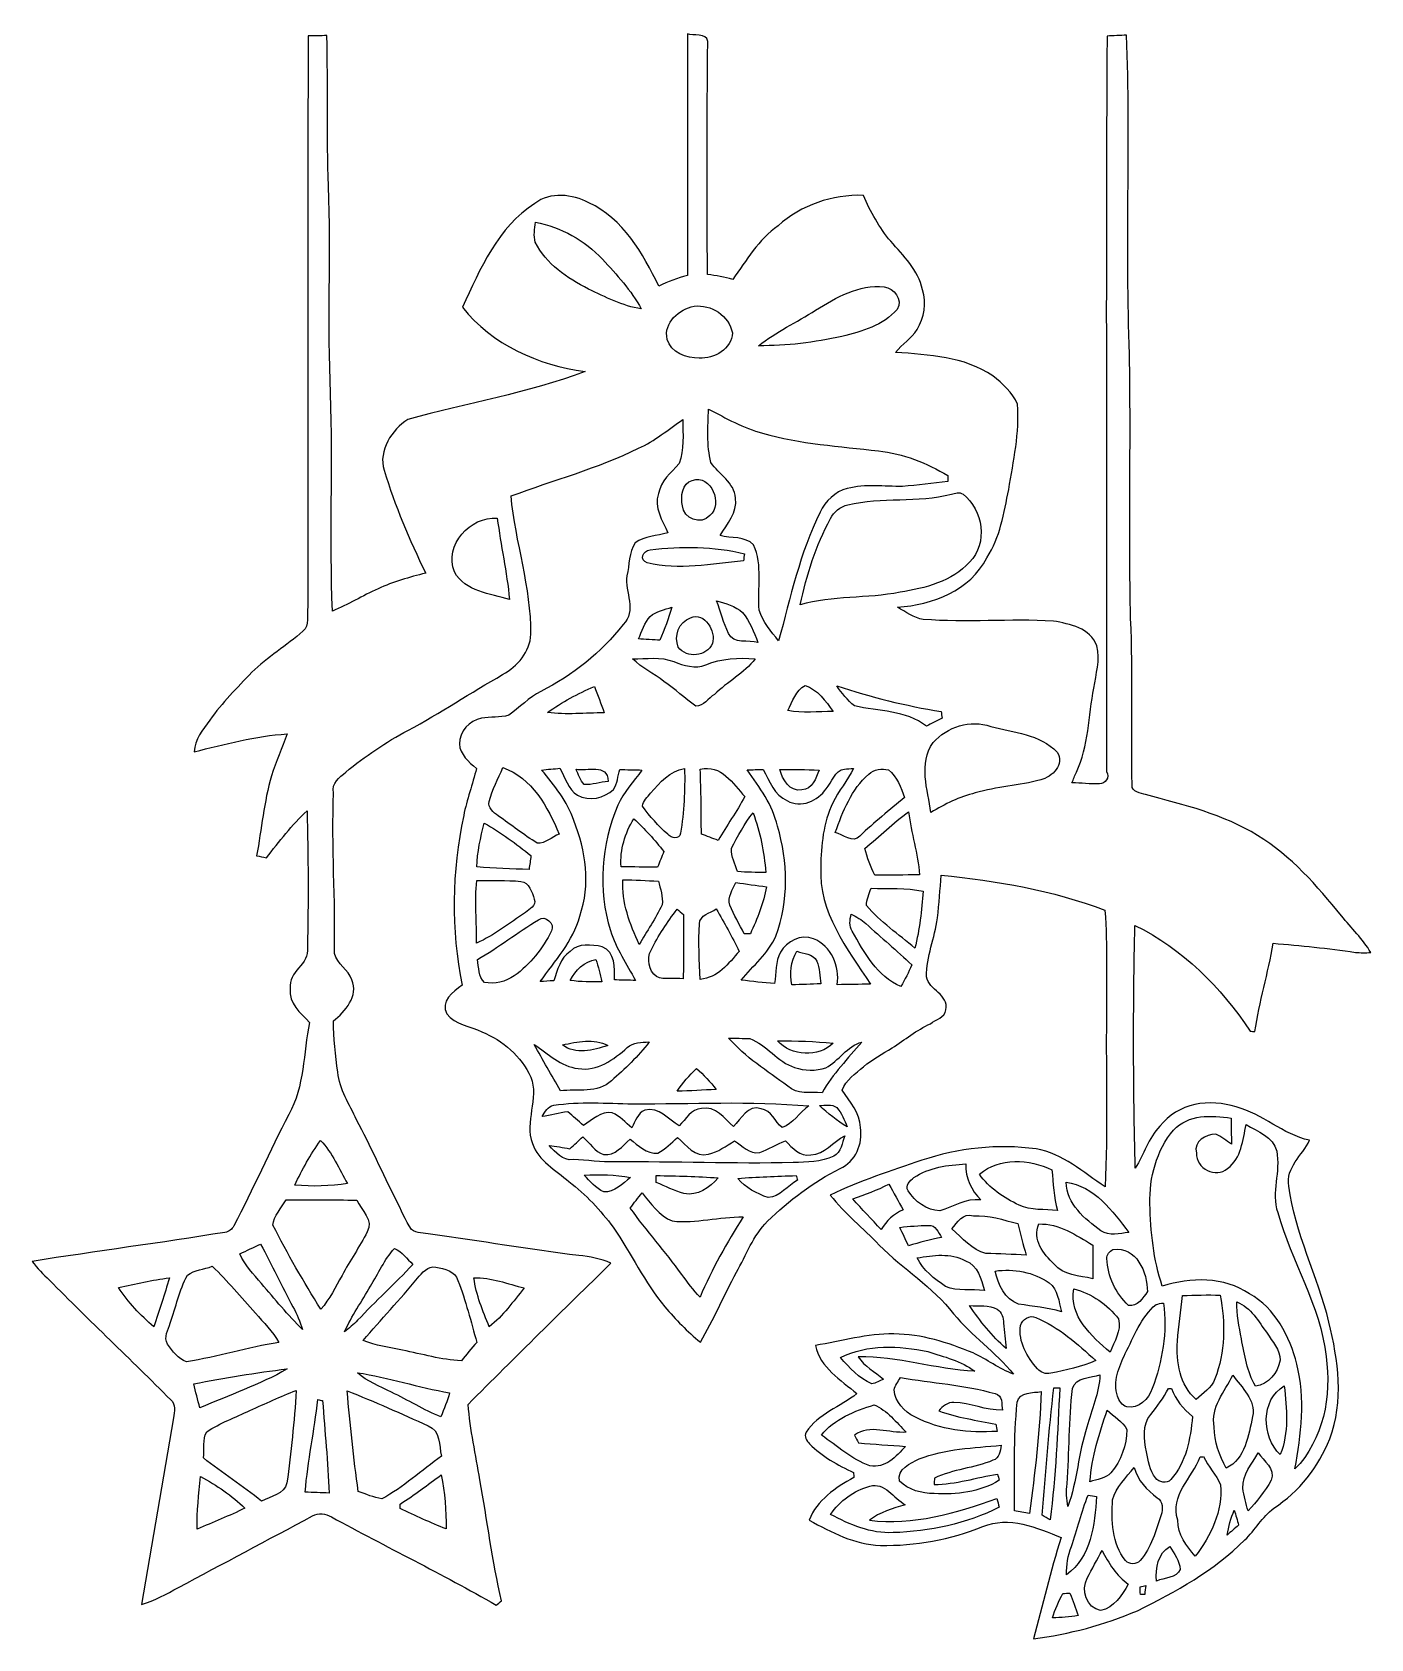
# Model space of a CAD drawing. Header units: centimetres. Extents: x -11.9 to 12.2, y -15 to 14.
import ezdxf

# ---------------------------------------------------------------- set-up
doc = ezdxf.new("R2010")
doc.units = ezdxf.units.CM
doc.header["$MEASUREMENT"] = 0
doc.layers.add('Layer 1', color=7, linetype='Continuous')

msp = doc.modelspace()

# ---------------------------------------------------------------- linework, layer by layer
at = {"layer": 'Layer 1', "color": 251}
for points, knots in [([(-6.92291, 13.90544), (-6.81284, 13.90791), (-6.70137, 13.91038), (-6.59059, 13.91003), (-6.59059, 13.91003), (-6.56237, 13.00692), (-6.60118, 12.10275), (-6.55673, 11.19999), (-6.55673, 11.19999), (-6.51686, 9.95362), (-6.57613, 8.7062), (-6.52145, 7.46054), (-6.52145, 7.46054), (-6.48123, 6.1535), (-6.53979, 4.8454), (-6.4897, 3.53836), (-6.4897, 3.53836), (-6.20571, 3.65266), (-5.94642, 3.81917), (-5.66491, 3.93912), (-5.66491, 3.93912), (-5.39362, 4.07388), (-5.09834, 4.1462), (-4.80766, 4.22557), (-4.80766, 4.22557), (-5.10399, 4.82318), (-5.35693, 5.44124), (-5.55872, 6.07695), (-5.55872, 6.07695), (-5.66491, 6.43643), (-5.41831, 6.80614), (-5.12868, 6.99417), (-5.12868, 6.99417), (-4.06859, 7.29297), (-2.96827, 7.46301), (-1.93604, 7.85777), (-1.93604, 7.85777), (-2.77566, 7.96749), (-3.61139, 8.34319), (-4.1469, 9.01629), (-4.1469, 9.01629), (-3.82552, 9.70597), (-3.50661, 10.45916), (-2.84057, 10.88531), (-2.84057, 10.88531), (-2.56434, 11.10262), (-2.16218, 11.05359), (-1.86831, 10.89801), (-1.86831, 10.89801), (-1.25024, 10.61226), (-0.89076, 9.98467), (-0.60784, 9.39588), (-0.60784, 9.39588), (-0.44274, 9.47773), (-0.26917, 9.53946), (-0.09208, 9.59026), (-0.09208, 9.59026), (-0.08255, 11.04089), (-0.09208, 12.49151), (-0.08714, 13.94248), (-0.08714, 13.94248), (0.00353, 13.8938), (0.26211, 13.97353), (0.27517, 13.80561), (0.27517, 13.80561), (0.26388, 12.40578), (0.25506, 11.00526), (0.2727, 9.60543), (0.2727, 9.60543), (0.42439, 9.58462), (0.57714, 9.55992), (0.72496, 9.51724), (0.72496, 9.51724), (0.97649, 9.85732), (1.18851, 10.23867), (1.54481, 10.4842), (1.54481, 10.4842), (1.96321, 10.85956), (2.52024, 11.04971), (3.08046, 11.03207), (3.08046, 11.03207), (3.20463, 10.73467), (3.36903, 10.45351), (3.57329, 10.20374), (3.57329, 10.20374), (3.80365, 9.94586), (4.07141, 9.68375), (4.14479, 9.33168), (4.14479, 9.33168), (4.22416, 9.09249), (4.17301, 8.82897), (4.05095, 8.61413), (4.05095, 8.61413), (3.94547, 8.45538), (3.78213, 8.34743), (3.66077, 8.20173), (3.66077, 8.20173), (4.26156, 8.15657), (4.89902, 8.12871), (5.41584, 7.77981), (5.41584, 7.77981), (5.58377, 7.63552), (5.77003, 7.47995), (5.85611, 7.2704), (5.85611, 7.2704), (5.89915, 6.75252), (5.78273, 6.23923), (5.70124, 5.73087), (5.70124, 5.73087), (5.61093, 5.31036), (5.54814, 4.86622), (5.30472, 4.50039), (5.30472, 4.50039), (5.00839, 3.90948), (4.32223, 3.65196), (3.69782, 3.61033), (3.69782, 3.61033), (3.84281, 3.52143), (3.98709, 3.41348), (4.15996, 3.39019), (4.15996, 3.39019), (4.93995, 3.32775), (5.72382, 3.40254), (6.50452, 3.36021), (6.50452, 3.36021), (6.8005, 3.30482), (7.17268, 3.23709), (7.28592, 2.91147), (7.28592, 2.91147), (7.35859, 2.66065), (7.26793, 2.40312), (7.23512, 2.153), (7.23512, 2.153), (7.1314, 1.64853), (7.14728, 1.10878), (6.91903, 0.63606), (6.91903, 0.63606), (6.89046, 0.57326), (6.8647, 0.50941), (6.84001, 0.44485), (6.84001, 0.44485), (7.00334, 0.44133), (7.1688, 0.42192), (7.33354, 0.42686), (7.33354, 0.42686), (7.4362, 0.4251), (7.52969, 0.5401), (7.4609, 0.65088), (7.4609, 0.65088), (7.46972, 5.06836), (7.44573, 9.48619), (7.47219, 13.90368), (7.47219, 13.90368), (7.58754, 13.90932), (7.70714, 13.91426), (7.82355, 13.9192), (7.82355, 13.9192), (7.8994, 12.00326), (7.79921, 10.08345), (7.87753, 8.16716), (7.87753, 8.16716), (7.90222, 6.58001), (7.86412, 4.99251), (7.89552, 3.40536), (7.89552, 3.40536), (7.94738, 2.40559), (7.90046, 1.40441), (7.92268, 0.40428), (7.92268, 0.40428), (7.91104, 0.27834), (8.08602, 0.25753), (8.16645, 0.23142), (8.16645, 0.23142), (8.85896, 0.04833), (9.56945, -0.12312), (10.1854, -0.50377), (10.1854, -0.50377), (10.7883, -0.87207), (11.25643, -1.41182), (11.69776, -1.95404), (11.69776, -1.95404), (11.87521, -2.17241), (12.08123, -2.37031), (12.22692, -2.61338), (12.22692, -2.61338), (12.13238, -2.61902), (12.03925, -2.61832), (11.94717, -2.61126), (11.94717, -2.61126), (11.4554, -2.53612), (10.9601, -2.48814), (10.4648, -2.44722), (10.4648, -2.44722), (10.37872, -2.98274), (10.21256, -3.50203), (10.13813, -4.03966), (10.13813, -4.03966), (10.1159, -4.03719), (10.07181, -4.0319), (10.04993, -4.02943), (10.04993, -4.02943), (9.52853, -3.24097), (8.8325, -2.54106), (7.97525, -2.12549), (7.97525, -2.12549), (7.93856, -3.58281), (7.94456, -5.0419), (7.98054, -6.49923), (7.98054, -6.49923), (8.14105, -6.25369), (8.21408, -5.95771), (8.42504, -5.74322), (8.42504, -5.74322), (8.73654, -5.32553), (9.33132, -5.2391), (9.80158, -5.3975), (9.80158, -5.3975), (10.27606, -5.52132), (10.63907, -5.89139), (11.12061, -5.99828), (11.12061, -5.99828), (10.99361, -6.27486), (10.69022, -6.48688), (10.74596, -6.82413), (10.74596, -6.82413), (10.85532, -7.67503), (11.27478, -8.44268), (11.47022, -9.27276), (11.47022, -9.27276), (11.64026, -9.95645), (11.74186, -10.70222), (11.48539, -11.37814), (11.48539, -11.37814), (11.28854, -11.88438), (10.93117, -12.32994), (10.47715, -12.62909), (10.47715, -12.62909), (10.27007, -12.78572), (10.14024, -13.02138), (9.95539, -13.20094), (9.95539, -13.20094), (9.40294, -13.75163), (8.71255, -14.13334), (8.01864, -14.47482), (8.01864, -14.47482), (7.42421, -14.73412), (6.78709, -14.89639), (6.14574, -14.98282), (6.14574, -14.98282), (6.31684, -14.37569), (6.44772, -13.75622), (6.64669, -13.15791), (6.64669, -13.15791), (6.21242, -12.97975), (5.70018, -12.76174), (5.23452, -12.95929), (5.23452, -12.95929), (4.64855, -13.19071), (4.01849, -13.31031), (3.38808, -13.29831), (3.38808, -13.29831), (2.921, -13.28455), (2.50437, -13.06124), (2.10467, -12.84393), (2.10467, -12.84393), (2.24226, -12.47775), (2.58233, -12.25938), (2.90689, -12.07417), (2.90689, -12.07417), (2.90618, -12.0523), (2.90548, -12.00856), (2.90513, -11.98668), (2.90513, -11.98668), (2.62043, -11.85016), (2.33362, -11.69776), (2.11243, -11.46845), (2.11243, -11.46845), (2.06304, -11.41342), (1.99919, -11.33404), (2.0507, -11.25961), (2.0507, -11.25961), (2.26554, -10.92518), (2.66488, -10.80029), (2.96545, -10.56358), (2.96545, -10.56358), (2.67264, -10.31734), (2.30223, -10.09615), (2.2158, -9.69363), (2.2158, -9.69363), (2.68781, -9.62413), (3.14995, -9.47526), (3.63149, -9.48655), (3.63149, -9.48655), (4.12644, -9.49043), (4.60481, -9.64353), (5.05777, -9.83086), (5.05777, -9.83086), (5.30613, -9.94622), (5.52732, -10.1152), (5.7852, -10.21186), (5.7852, -10.21186), (5.46135, -9.81428), (5.03167, -9.52041), (4.70606, -9.12354), (4.70606, -9.12354), (4.33211, -8.63671), (3.79342, -8.32097), (3.36797, -7.88599), (3.36797, -7.88599), (3.07693, -7.58225), (2.74496, -7.31873), (2.48426, -6.98712), (2.48426, -6.98712), (3.01307, -6.72641), (3.57752, -6.55073), (4.13314, -6.35706), (4.13314, -6.35706), (4.79354, -6.13763), (5.50051, -6.05719), (6.19196, -6.15315), (6.19196, -6.15315), (6.6742, -6.23746), (7.04215, -6.57825), (7.43832, -6.83719), (7.43832, -6.83719), (7.48665, -5.82295), (7.44996, -4.80695), (7.4616, -3.79236), (7.4616, -3.79236), (7.45419, -3.14607), (7.48524, -2.49802), (7.43303, -1.85314), (7.43303, -1.85314), (6.48864, -1.48731), (5.48534, -1.31868), (4.48204, -1.21955), (4.48204, -1.21955), (4.46334, -1.47708), (4.44606, -1.73461), (4.41678, -1.99143), (4.41678, -1.99143), (4.36951, -2.34844), (4.21464, -2.68746), (4.21675, -3.05118), (4.21675, -3.05118), (4.25838, -3.29424), (4.62844, -3.36515), (4.5653, -3.64808), (4.5653, -3.64808), (4.54731, -3.78531), (4.38467, -3.82341), (4.29119, -3.89643), (4.29119, -3.89643), (4.04072, -4.01038), (3.82693, -4.185), (3.59833, -4.33423), (3.59833, -4.33423), (3.42159, -4.43794), (3.24203, -4.53849), (3.08469, -4.67078), (3.08469, -4.67078), (2.94111, -4.79354), (2.76401, -4.9082), (2.69804, -5.09517), (2.69804, -5.09517), (2.82928, -5.30684), (3.02754, -5.49804), (3.02683, -5.76792), (3.02683, -5.76792), (3.07904, -6.05684), (2.93758, -6.38246), (2.66241, -6.50487), (2.66241, -6.50487), (2.17629, -6.74687), (1.74343, -7.08166), (1.35396, -7.45772), (1.35396, -7.45772), (1.09573, -7.7149), (0.96661, -8.06379), (0.79304, -8.37706), (0.79304, -8.37706), (0.56938, -8.79299), (0.38276, -9.22761), (0.14288, -9.63471), (0.14288, -9.63471), (-0.09278, -9.44704), (-0.29986, -9.22655), (-0.49883, -9.00148), (-0.49883, -9.00148), (-0.86007, -8.55733), (-1.10631, -8.03628), (-1.42875, -7.56603), (-1.42875, -7.56603), (-1.65594, -7.25664), (-1.92088, -6.97477), (-2.22709, -6.74229), (-2.22709, -6.74229), (-2.46309, -6.53344), (-2.77424, -6.37117), (-2.88361, -6.05543), (-2.88361, -6.05543), (-3.03389, -5.66632), (-2.76154, -5.24475), (-2.9143, -4.85704), (-2.9143, -4.85704), (-3.08681, -4.48522), (-3.41595, -4.19594), (-3.79413, -4.04354), (-3.79413, -4.04354), (-4.00509, -3.93524), (-4.2732, -3.91866), (-4.42771, -3.72145), (-4.42771, -3.72145), (-4.54766, -3.49673), (-4.31941, -3.31752), (-4.15184, -3.20463), (-4.15184, -3.20463), (-4.35293, -2.19816), (-4.34128, -1.14864), (-4.12291, -0.14605), (-4.12291, -0.14605), (-4.06612, 0.14323), (-3.96064, 0.41875), (-3.8929, 0.70485), (-3.8929, 0.70485), (-4.03084, 0.82021), (-4.18712, 0.95391), (-4.20088, 1.14653), (-4.20088, 1.14653), (-4.19806, 1.36596), (-4.01884, 1.57163), (-3.80259, 1.60761), (-3.80259, 1.60761), (-3.64031, 1.63654), (-3.47133, 1.61749), (-3.31188, 1.66123), (-3.31188, 1.66123), (-3.11644, 1.80164), (-2.9464, 1.98014), (-2.73156, 2.09338), (-2.73156, 2.09338), (-2.16006, 2.38125), (-1.64359, 2.79188), (-1.24989, 3.29706), (-1.24989, 3.29706), (-0.99836, 3.5366), (-1.22308, 3.88832), (-1.1811, 4.17654), (-1.1811, 4.17654), (-1.13206, 4.37127), (-1.15041, 4.60058), (-1.03046, 4.77026), (-1.03046, 4.77026), (-0.86501, 4.89797), (-0.63959, 4.89126), (-0.44485, 4.94912), (-0.44485, 4.94912), (-0.53658, 5.17208), (-0.70097, 5.40385), (-0.61031, 5.65679), (-0.61031, 5.65679), (-0.57397, 5.8861), (-0.38241, 6.03074), (-0.24201, 6.19689), (-0.24201, 6.19689), (-0.14746, 6.44984), (-0.17357, 6.72677), (-0.17216, 6.99206), (-0.17216, 6.99206), (-0.43533, 6.81496), (-0.67945, 6.60612), (-0.97014, 6.47382), (-0.97014, 6.47382), (-1.70603, 6.11188), (-2.50331, 5.90197), (-3.26884, 5.61446), (-3.26884, 5.61446), (-3.19299, 4.77732), (-2.9016, 3.96875), (-2.91218, 3.12244), (-2.91218, 3.12244), (-2.927, 2.80494), (-3.15348, 2.54388), (-3.42089, 2.39501), (-3.42089, 2.39501), (-3.99591, 2.07081), (-4.54484, 1.70109), (-5.12692, 1.38889), (-5.12692, 1.38889), (-5.5245, 1.17722), (-5.90056, 0.92393), (-6.24981, 0.63923), (-6.24981, 0.63923), (-6.3567, 0.54187), (-6.51263, 0.44062), (-6.46712, 0.26458), (-6.46712, 0.26458), (-6.5084, -0.69991), (-6.42938, -1.66476), (-6.45301, -2.62961), (-6.45301, -2.62961), (-6.40821, -2.82152), (-6.20042, -2.92065), (-6.13939, -3.10797), (-6.13939, -3.10797), (-6.00886, -3.39337), (-6.26357, -3.67877), (-6.46959, -3.84739), (-6.46959, -3.84739), (-6.46959, -4.15607), (-6.43396, -4.4637), (-6.39269, -4.76956), (-6.39269, -4.76956), (-6.3567, -5.08141), (-6.18455, -5.35058), (-6.0519, -5.62786), (-6.0519, -5.62786), (-5.80355, -6.102), (-5.582, -6.58989), (-5.34211, -7.06861), (-5.34211, -7.06861), (-5.25004, -7.24676), (-5.18054, -7.44044), (-5.06166, -7.60377), (-5.06166, -7.60377), (-4.96958, -7.67927), (-4.83517, -7.66445), (-4.72193, -7.69091), (-4.72193, -7.69091), (-3.82905, -7.81015), (-2.94146, -7.96643), (-2.04682, -8.07367), (-2.04682, -8.07367), (-1.84961, -8.09554), (-1.64994, -8.13082), (-1.46791, -8.21302), (-1.46791, -8.21302), (-2.33257, -9.05439), (-3.19088, -9.90318), (-4.04283, -10.75725), (-4.04283, -10.75725), (-4.00861, -11.21586), (-3.90313, -11.66495), (-3.83081, -12.11827), (-3.83081, -12.11827), (-3.70205, -12.84534), (-3.60504, -13.57877), (-3.4417, -14.29985), (-3.4417, -14.29985), (-3.47416, -14.32419), (-3.50661, -14.34924), (-3.53907, -14.37464), (-3.53907, -14.37464), (-4.51097, -13.81372), (-5.52238, -13.32336), (-6.50663, -12.78467), (-6.50663, -12.78467), (-6.60823, -12.72399), (-6.74264, -12.7067), (-6.84742, -12.76667), (-6.84742, -12.76667), (-7.65246, -13.19777), (-8.45785, -13.62851), (-9.265, -14.05643), (-9.265, -14.05643), (-9.47667, -14.17779), (-9.69469, -14.28926), (-9.92752, -14.36441), (-9.92752, -14.36441), (-9.74513, -13.24151), (-9.54088, -12.1218), (-9.35355, -10.99961), (-9.35355, -10.99961), (-9.33626, -10.88884), (-9.30839, -10.75655), (-9.40329, -10.67435), (-9.40329, -10.67435), (-10.12331, -9.94763), (-10.8712, -9.24877), (-11.58734, -8.51817), (-11.58734, -8.51817), (-11.69741, -8.41057), (-11.81171, -8.30615), (-11.90061, -8.17951), (-11.90061, -8.17951), (-10.74349, -7.99571), (-9.58074, -7.84684), (-8.42469, -7.65669), (-8.42469, -7.65669), (-8.35484, -7.6454), (-8.29486, -7.60377), (-8.26488, -7.53921), (-8.26488, -7.53921), (-7.91916, -6.87776), (-7.61753, -6.19478), (-7.27534, -5.53156), (-7.27534, -5.53156), (-6.98712, -5.02885), (-7.01816, -4.42454), (-6.89963, -3.87244), (-6.89963, -3.87244), (-7.06967, -3.70769), (-7.27675, -3.52778), (-7.24782, -3.26319), (-7.24782, -3.26319), (-7.2958, -2.95592), (-6.89398, -2.82857), (-6.93949, -2.52236), (-6.93949, -2.52236), (-6.92044, -1.70109), (-6.92503, -0.87877), (-6.94478, -0.05786), (-6.94478, -0.05786), (-7.2203, -0.31291), (-7.44749, -0.61348), (-7.67927, -0.90699), (-7.67927, -0.90699), (-7.73783, -0.89464), (-7.79639, -0.8823), (-7.85495, -0.8696), (-7.85495, -0.8696), (-7.7657, -0.38876), (-7.72407, 0.1016), (-7.58613, 0.57291), (-7.58613, 0.57291), (-7.50641, 0.82938), (-7.39387, 1.0735), (-7.30426, 1.32609), (-7.30426, 1.32609), (-7.87682, 1.29223), (-8.42821, 1.13771), (-8.98278, 1.00471), (-8.98278, 1.00471), (-8.96585, 1.22449), (-8.82615, 1.40264), (-8.70021, 1.57268), (-8.70021, 1.57268), (-8.47796, 1.88701), (-8.20314, 2.15794), (-7.94173, 2.43805), (-7.94173, 2.43805), (-7.65775, 2.71251), (-7.31555, 2.91641), (-7.01993, 3.17676), (-7.01993, 3.17676), (-6.88975, 3.28119), (-6.95784, 3.47486), (-6.93067, 3.61491), (-6.93067, 3.61491), (-6.92714, 7.04497), (-6.94408, 10.47538), (-6.92291, 13.90544), (-6.92291, 13.90544), (-6.92291, 13.90544), (-6.92291, 13.90544), (-6.92291, 13.90544)], [0, 0, 0, 0, 0.00606061, 0.00606061, 0.00606061, 0.00606061, 0.01212121, 0.01212121, 0.01212121, 0.01212121, 0.01818182, 0.01818182, 0.01818182, 0.01818182, 0.02424242, 0.02424242, 0.02424242, 0.02424242, 0.03030303, 0.03030303, 0.03030303, 0.03030303, 0.03636364, 0.03636364, 0.03636364, 0.03636364, 0.04242424, 0.04242424, 0.04242424, 0.04242424, 0.04848485, 0.04848485, 0.04848485, 0.04848485, 0.05454545, 0.05454545, 0.05454545, 0.05454545, 0.06060606, 0.06060606, 0.06060606, 0.06060606, 0.06666667, 0.06666667, 0.06666667, 0.06666667, 0.07272727, 0.07272727, 0.07272727, 0.07272727, 0.07878788, 0.07878788, 0.07878788, 0.07878788, 0.08484848, 0.08484848, 0.08484848, 0.08484848, 0.09090909, 0.09090909, 0.09090909, 0.09090909, 0.0969697, 0.0969697, 0.0969697, 0.0969697, 0.1030303, 0.1030303, 0.1030303, 0.1030303, 0.10909091, 0.10909091, 0.10909091, 0.10909091, 0.11515152, 0.11515152, 0.11515152, 0.11515152, 0.12121212, 0.12121212, 0.12121212, 0.12121212, 0.12727273, 0.12727273, 0.12727273, 0.12727273, 0.13333333, 0.13333333, 0.13333333, 0.13333333, 0.13939394, 0.13939394, 0.13939394, 0.13939394, 0.14545455, 0.14545455, 0.14545455, 0.14545455, 0.15151515, 0.15151515, 0.15151515, 0.15151515, 0.15757576, 0.15757576, 0.15757576, 0.15757576, 0.16363636, 0.16363636, 0.16363636, 0.16363636, 0.16969697, 0.16969697, 0.16969697, 0.16969697, 0.17575758, 0.17575758, 0.17575758, 0.17575758, 0.18181818, 0.18181818, 0.18181818, 0.18181818, 0.18787879, 0.18787879, 0.18787879, 0.18787879, 0.19393939, 0.19393939, 0.19393939, 0.19393939, 0.2, 0.2, 0.2, 0.2, 0.20606061, 0.20606061, 0.20606061, 0.20606061, 0.21212121, 0.21212121, 0.21212121, 0.21212121, 0.21818182, 0.21818182, 0.21818182, 0.21818182, 0.22424242, 0.22424242, 0.22424242, 0.22424242, 0.23030303, 0.23030303, 0.23030303, 0.23030303, 0.23636364, 0.23636364, 0.23636364, 0.23636364, 0.24242424, 0.24242424, 0.24242424, 0.24242424, 0.24848485, 0.24848485, 0.24848485, 0.24848485, 0.25454545, 0.25454545, 0.25454545, 0.25454545, 0.26060606, 0.26060606, 0.26060606, 0.26060606, 0.26666667, 0.26666667, 0.26666667, 0.26666667, 0.27272727, 0.27272727, 0.27272727, 0.27272727, 0.27878788, 0.27878788, 0.27878788, 0.27878788, 0.28484848, 0.28484848, 0.28484848, 0.28484848, 0.29090909, 0.29090909, 0.29090909, 0.29090909, 0.2969697, 0.2969697, 0.2969697, 0.2969697, 0.3030303, 0.3030303, 0.3030303, 0.3030303, 0.30909091, 0.30909091, 0.30909091, 0.30909091, 0.31515152, 0.31515152, 0.31515152, 0.31515152, 0.32121212, 0.32121212, 0.32121212, 0.32121212, 0.32727273, 0.32727273, 0.32727273, 0.32727273, 0.33333333, 0.33333333, 0.33333333, 0.33333333, 0.33939394, 0.33939394, 0.33939394, 0.33939394, 0.34545455, 0.34545455, 0.34545455, 0.34545455, 0.35151515, 0.35151515, 0.35151515, 0.35151515, 0.35757576, 0.35757576, 0.35757576, 0.35757576, 0.36363636, 0.36363636, 0.36363636, 0.36363636, 0.36969697, 0.36969697, 0.36969697, 0.36969697, 0.37575758, 0.37575758, 0.37575758, 0.37575758, 0.38181818, 0.38181818, 0.38181818, 0.38181818, 0.38787879, 0.38787879, 0.38787879, 0.38787879, 0.39393939, 0.39393939, 0.39393939, 0.39393939, 0.4, 0.4, 0.4, 0.4, 0.40606061, 0.40606061, 0.40606061, 0.40606061, 0.41212121, 0.41212121, 0.41212121, 0.41212121, 0.41818182, 0.41818182, 0.41818182, 0.41818182, 0.42424242, 0.42424242, 0.42424242, 0.42424242, 0.43030303, 0.43030303, 0.43030303, 0.43030303, 0.43636364, 0.43636364, 0.43636364, 0.43636364, 0.44242424, 0.44242424, 0.44242424, 0.44242424, 0.44848485, 0.44848485, 0.44848485, 0.44848485, 0.45454545, 0.45454545, 0.45454545, 0.45454545, 0.46060606, 0.46060606, 0.46060606, 0.46060606, 0.46666667, 0.46666667, 0.46666667, 0.46666667, 0.47272727, 0.47272727, 0.47272727, 0.47272727, 0.47878788, 0.47878788, 0.47878788, 0.47878788, 0.48484848, 0.48484848, 0.48484848, 0.48484848, 0.49090909, 0.49090909, 0.49090909, 0.49090909, 0.4969697, 0.4969697, 0.4969697, 0.4969697, 0.5030303, 0.5030303, 0.5030303, 0.5030303, 0.50909091, 0.50909091, 0.50909091, 0.50909091, 0.51515152, 0.51515152, 0.51515152, 0.51515152, 0.52121212, 0.52121212, 0.52121212, 0.52121212, 0.52727273, 0.52727273, 0.52727273, 0.52727273, 0.53333333, 0.53333333, 0.53333333, 0.53333333, 0.53939394, 0.53939394, 0.53939394, 0.53939394, 0.54545455, 0.54545455, 0.54545455, 0.54545455, 0.55151515, 0.55151515, 0.55151515, 0.55151515, 0.55757576, 0.55757576, 0.55757576, 0.55757576, 0.56363636, 0.56363636, 0.56363636, 0.56363636, 0.56969697, 0.56969697, 0.56969697, 0.56969697, 0.57575758, 0.57575758, 0.57575758, 0.57575758, 0.58181818, 0.58181818, 0.58181818, 0.58181818, 0.58787879, 0.58787879, 0.58787879, 0.58787879, 0.59393939, 0.59393939, 0.59393939, 0.59393939, 0.6, 0.6, 0.6, 0.6, 0.60606061, 0.60606061, 0.60606061, 0.60606061, 0.61212121, 0.61212121, 0.61212121, 0.61212121, 0.61818182, 0.61818182, 0.61818182, 0.61818182, 0.62424242, 0.62424242, 0.62424242, 0.62424242, 0.63030303, 0.63030303, 0.63030303, 0.63030303, 0.63636364, 0.63636364, 0.63636364, 0.63636364, 0.64242424, 0.64242424, 0.64242424, 0.64242424, 0.64848485, 0.64848485, 0.64848485, 0.64848485, 0.65454545, 0.65454545, 0.65454545, 0.65454545, 0.66060606, 0.66060606, 0.66060606, 0.66060606, 0.66666667, 0.66666667, 0.66666667, 0.66666667, 0.67272727, 0.67272727, 0.67272727, 0.67272727, 0.67878788, 0.67878788, 0.67878788, 0.67878788, 0.68484848, 0.68484848, 0.68484848, 0.68484848, 0.69090909, 0.69090909, 0.69090909, 0.69090909, 0.6969697, 0.6969697, 0.6969697, 0.6969697, 0.7030303, 0.7030303, 0.7030303, 0.7030303, 0.70909091, 0.70909091, 0.70909091, 0.70909091, 0.71515152, 0.71515152, 0.71515152, 0.71515152, 0.72121212, 0.72121212, 0.72121212, 0.72121212, 0.72727273, 0.72727273, 0.72727273, 0.72727273, 0.73333333, 0.73333333, 0.73333333, 0.73333333, 0.73939394, 0.73939394, 0.73939394, 0.73939394, 0.74545455, 0.74545455, 0.74545455, 0.74545455, 0.75151515, 0.75151515, 0.75151515, 0.75151515, 0.75757576, 0.75757576, 0.75757576, 0.75757576, 0.76363636, 0.76363636, 0.76363636, 0.76363636, 0.76969697, 0.76969697, 0.76969697, 0.76969697, 0.77575758, 0.77575758, 0.77575758, 0.77575758, 0.78181818, 0.78181818, 0.78181818, 0.78181818, 0.78787879, 0.78787879, 0.78787879, 0.78787879, 0.79393939, 0.79393939, 0.79393939, 0.79393939, 0.8, 0.8, 0.8, 0.8, 0.80606061, 0.80606061, 0.80606061, 0.80606061, 0.81212121, 0.81212121, 0.81212121, 0.81212121, 0.81818182, 0.81818182, 0.81818182, 0.81818182, 0.82424242, 0.82424242, 0.82424242, 0.82424242, 0.83030303, 0.83030303, 0.83030303, 0.83030303, 0.83636364, 0.83636364, 0.83636364, 0.83636364, 0.84242424, 0.84242424, 0.84242424, 0.84242424, 0.84848485, 0.84848485, 0.84848485, 0.84848485, 0.85454545, 0.85454545, 0.85454545, 0.85454545, 0.86060606, 0.86060606, 0.86060606, 0.86060606, 0.86666667, 0.86666667, 0.86666667, 0.86666667, 0.87272727, 0.87272727, 0.87272727, 0.87272727, 0.87878788, 0.87878788, 0.87878788, 0.87878788, 0.88484848, 0.88484848, 0.88484848, 0.88484848, 0.89090909, 0.89090909, 0.89090909, 0.89090909, 0.8969697, 0.8969697, 0.8969697, 0.8969697, 0.9030303, 0.9030303, 0.9030303, 0.9030303, 0.90909091, 0.90909091, 0.90909091, 0.90909091, 0.91515152, 0.91515152, 0.91515152, 0.91515152, 0.92121212, 0.92121212, 0.92121212, 0.92121212, 0.92727273, 0.92727273, 0.92727273, 0.92727273, 0.93333333, 0.93333333, 0.93333333, 0.93333333, 0.93939394, 0.93939394, 0.93939394, 0.93939394, 0.94545455, 0.94545455, 0.94545455, 0.94545455, 0.95151515, 0.95151515, 0.95151515, 0.95151515, 0.95757576, 0.95757576, 0.95757576, 0.95757576, 0.96363636, 0.96363636, 0.96363636, 0.96363636, 0.96969697, 0.96969697, 0.96969697, 0.96969697, 0.97575758, 0.97575758, 0.97575758, 0.97575758, 0.98181818, 0.98181818, 0.98181818, 0.98181818, 0.98787879, 0.98787879, 0.98787879, 0.98787879, 1, 1, 1, 1]), ([(-2.82787, 10.54629), (-2.85044, 10.42776), (-2.86173, 10.30605), (-2.8321, 10.18681), (-2.8321, 10.18681), (-2.63772, 9.79311), (-2.2539, 9.54158), (-1.87607, 9.34367), (-1.87607, 9.34367), (-1.5681, 9.20432), (-1.26153, 9.03252), (-0.92146, 8.98807), (-0.92146, 8.98807), (-1.10419, 9.32074), (-1.36666, 9.6012), (-1.62066, 9.88025), (-1.62066, 9.88025), (-1.94063, 10.22174), (-2.36538, 10.46127), (-2.82787, 10.54629), (-2.82787, 10.54629), (-2.82787, 10.54629), (-2.82787, 10.54629), (-2.82787, 10.54629)], [0, 0, 0, 0, 0.14285714, 0.14285714, 0.14285714, 0.14285714, 0.28571429, 0.28571429, 0.28571429, 0.28571429, 0.42857143, 0.42857143, 0.42857143, 0.42857143, 0.57142857, 0.57142857, 0.57142857, 0.57142857, 0.71428571, 0.71428571, 0.71428571, 0.71428571, 1, 1, 1, 1]), ([(2.21897, 8.96267), (1.87995, 8.7436), (1.50918, 8.57144), (1.19027, 8.32273), (1.19027, 8.32273), (1.69616, 8.31462), (2.20027, 8.38306), (2.69452, 8.48748), (2.69452, 8.48748), (3.05188, 8.57744), (3.43853, 8.68751), (3.689, 8.97608), (3.689, 8.97608), (3.79695, 9.15811), (3.63608, 9.35955), (3.45299, 9.38142), (3.45299, 9.38142), (2.99791, 9.43222), (2.59009, 9.19092), (2.21897, 8.96267), (2.21897, 8.96267), (2.21897, 8.96267), (2.21897, 8.96267), (2.21897, 8.96267)], [0, 0, 0, 0, 0.14285714, 0.14285714, 0.14285714, 0.14285714, 0.28571429, 0.28571429, 0.28571429, 0.28571429, 0.42857143, 0.42857143, 0.42857143, 0.42857143, 0.57142857, 0.57142857, 0.57142857, 0.57142857, 0.71428571, 0.71428571, 0.71428571, 0.71428571, 1, 1, 1, 1]), ([(0.02963, 9.03499), (-0.24024, 8.97925), (-0.52317, 8.74113), (-0.45544, 8.43633), (-0.45544, 8.43633), (-0.39123, 8.19891), (-0.10125, 8.09554), (0.12347, 8.09942), (0.12347, 8.09942), (0.38982, 8.07932), (0.71226, 8.26629), (0.71967, 8.55486), (0.71967, 8.55486), (0.66499, 8.86037), (0.33126, 9.07344), (0.02963, 9.03499), (0.02963, 9.03499), (0.02963, 9.03499), (0.02963, 9.03499), (0.02963, 9.03499)], [0, 0, 0, 0, 0.16666667, 0.16666667, 0.16666667, 0.16666667, 0.33333333, 0.33333333, 0.33333333, 0.33333333, 0.5, 0.5, 0.5, 0.5, 0.66666667, 0.66666667, 0.66666667, 0.66666667, 1, 1, 1, 1]), ([(0.29034, 7.18044), (0.27869, 6.85906), (0.25647, 6.53168), (0.33126, 6.21594), (0.33126, 6.21594), (0.4759, 6.00922), (0.75882, 5.85294), (0.77541, 5.57706), (0.77541, 5.57706), (0.81562, 5.31389), (0.62406, 5.11175), (0.49953, 4.90432), (0.49953, 4.90432), (0.69003, 4.84258), (0.95426, 4.89761), (1.0982, 4.73357), (1.0982, 4.73357), (1.276, 4.36316), (1.16417, 3.94723), (1.20474, 3.55388), (1.20474, 3.55388), (1.26612, 3.34151), (1.41746, 3.17324), (1.55363, 3.00531), (1.55363, 3.00531), (1.76671, 3.78707), (1.93887, 4.59034), (2.29976, 5.32059), (2.29976, 5.32059), (2.39148, 5.52521), (2.57281, 5.69031), (2.79047, 5.74887), (2.79047, 5.74887), (3.11714, 5.83741), (3.45581, 5.78238), (3.78848, 5.78661), (3.78848, 5.78661), (4.06083, 5.8039), (4.33141, 5.84376), (4.60234, 5.87763), (4.60234, 5.87763), (4.60304, 5.90374), (4.60375, 5.95595), (4.60446, 5.98205), (4.60446, 5.98205), (4.22028, 6.20783), (3.7973, 6.3814), (3.35068, 6.42514), (3.35068, 6.42514), (2.65324, 6.51051), (1.94345, 6.54897), (1.26506, 6.74511), (1.26506, 6.74511), (0.91969, 6.84071), (0.60501, 7.01463), (0.29034, 7.18044), (0.29034, 7.18044), (0.29034, 7.18044), (0.29034, 7.18044), (0.29034, 7.18044)], [0, 0, 0, 0, 0.0625, 0.0625, 0.0625, 0.0625, 0.125, 0.125, 0.125, 0.125, 0.1875, 0.1875, 0.1875, 0.1875, 0.25, 0.25, 0.25, 0.25, 0.3125, 0.3125, 0.3125, 0.3125, 0.375, 0.375, 0.375, 0.375, 0.4375, 0.4375, 0.4375, 0.4375, 0.5, 0.5, 0.5, 0.5, 0.5625, 0.5625, 0.5625, 0.5625, 0.625, 0.625, 0.625, 0.625, 0.6875, 0.6875, 0.6875, 0.6875, 0.75, 0.75, 0.75, 0.75, 0.8125, 0.8125, 0.8125, 0.8125, 0.875, 0.875, 0.875, 0.875, 1, 1, 1, 1]), ([(-0.00318, 5.89456), (-0.18627, 5.85611), (-0.21978, 5.588), (-0.17674, 5.43736), (-0.17674, 5.43736), (-0.16792, 5.21018), (0.16192, 5.07788), (0.3108, 5.26203), (0.3108, 5.26203), (0.56409, 5.46488), (0.33514, 6.00957), (-0.00318, 5.89456), (-0.00318, 5.89456), (-0.00318, 5.89456), (-0.00318, 5.89456), (-0.00318, 5.89456)], [0, 0, 0, 0, 0.2, 0.2, 0.2, 0.2, 0.4, 0.4, 0.4, 0.4, 0.6, 0.6, 0.6, 0.6, 1, 1, 1, 1]), ([(4.6676, 5.64974), (4.0573, 5.48358), (3.41312, 5.60282), (2.8, 5.455), (2.8, 5.455), (2.66524, 5.42184), (2.54811, 5.32977), (2.48532, 5.20594), (2.48532, 5.20594), (2.22462, 4.72087), (2.05916, 4.18853), (1.93993, 3.65301), (1.93993, 3.65301), (2.52589, 3.8227), (3.14607, 3.75991), (3.74121, 3.8795), (3.74121, 3.8795), (4.191, 3.95358), (4.67783, 4.07141), (4.99569, 4.42383), (4.99569, 4.42383), (5.33047, 4.75615), (5.23663, 5.36787), (4.87609, 5.64797), (4.87609, 5.64797), (4.81083, 5.69242), (4.73604, 5.66103), (4.6676, 5.64974), (4.6676, 5.64974), (4.6676, 5.64974), (4.6676, 5.64974), (4.6676, 5.64974)], [0, 0, 0, 0, 0.11111111, 0.11111111, 0.11111111, 0.11111111, 0.22222222, 0.22222222, 0.22222222, 0.22222222, 0.33333333, 0.33333333, 0.33333333, 0.33333333, 0.44444444, 0.44444444, 0.44444444, 0.44444444, 0.55555556, 0.55555556, 0.55555556, 0.55555556, 0.66666667, 0.66666667, 0.66666667, 0.66666667, 0.77777778, 0.77777778, 0.77777778, 0.77777778, 1, 1, 1, 1]), ([(-4.29119, 4.24462), (-4.09258, 3.89431), (-3.64384, 3.84916), (-3.29636, 3.74897), (-3.29636, 3.74897), (-3.34539, 4.24215), (-3.45546, 4.72581), (-3.51649, 5.21688), (-3.51649, 5.21688), (-4.00897, 5.24475), (-4.47604, 4.73251), (-4.29119, 4.24462), (-4.29119, 4.24462), (-4.29119, 4.24462), (-4.29119, 4.24462), (-4.29119, 4.24462)], [0, 0, 0, 0, 0.2, 0.2, 0.2, 0.2, 0.4, 0.4, 0.4, 0.4, 0.6, 0.6, 0.6, 0.6, 1, 1, 1, 1]), ([(-0.76412, 4.64467), (-0.89323, 4.63515), (-0.96203, 4.45311), (-0.81598, 4.40831), (-0.81598, 4.40831), (-0.24659, 4.27461), (0.34608, 4.38679), (0.91969, 4.44535), (0.91969, 4.44535), (0.92604, 4.48874), (0.93204, 4.53178), (0.93874, 4.57447), (0.93874, 4.57447), (0.38312, 4.70994), (-0.20003, 4.70641), (-0.76412, 4.64467), (-0.76412, 4.64467), (-0.76412, 4.64467), (-0.76412, 4.64467), (-0.76412, 4.64467)], [0, 0, 0, 0, 0.16666667, 0.16666667, 0.16666667, 0.16666667, 0.33333333, 0.33333333, 0.33333333, 0.33333333, 0.5, 0.5, 0.5, 0.5, 0.66666667, 0.66666667, 0.66666667, 0.66666667, 1, 1, 1, 1]), ([(-0.76306, 3.44487), (-0.86254, 3.3274), (-0.91264, 3.17782), (-0.97014, 3.03706), (-0.97014, 3.03706), (-0.87454, 3.03177), (-0.68298, 3.02119), (-0.58702, 3.0159), (-0.58702, 3.0159), (-0.50377, 3.20993), (-0.4318, 3.40889), (-0.36936, 3.61033), (-0.36936, 3.61033), (-0.50412, 3.56694), (-0.65405, 3.54048), (-0.76306, 3.44487), (-0.76306, 3.44487), (-0.76306, 3.44487), (-0.76306, 3.44487), (-0.76306, 3.44487)], [0, 0, 0, 0, 0.16666667, 0.16666667, 0.16666667, 0.16666667, 0.33333333, 0.33333333, 0.33333333, 0.33333333, 0.5, 0.5, 0.5, 0.5, 0.66666667, 0.66666667, 0.66666667, 0.66666667, 1, 1, 1, 1]), ([(-0.03422, 3.41948), (-0.24624, 3.34574), (-0.3362, 3.09069), (-0.25541, 2.88784), (-0.25541, 2.88784), (-0.10442, 2.68041), (0.26141, 2.71745), (0.36054, 2.95628), (0.36054, 2.95628), (0.42616, 3.17324), (0.22754, 3.52919), (-0.03422, 3.41948), (-0.03422, 3.41948), (-0.03422, 3.41948), (-0.03422, 3.41948), (-0.03422, 3.41948)], [0, 0, 0, 0, 0.2, 0.2, 0.2, 0.2, 0.4, 0.4, 0.4, 0.4, 0.6, 0.6, 0.6, 0.6, 1, 1, 1, 1]), ([(0.43568, 3.72428), (0.50412, 3.52743), (0.56409, 3.32669), (0.64735, 3.13514), (0.64735, 3.13514), (0.73801, 2.93617), (1.01212, 3.02824), (1.17863, 2.97286), (1.17863, 2.97286), (1.11266, 3.16336), (1.03329, 3.35739), (0.90311, 3.51367), (0.90311, 3.51367), (0.77399, 3.62903), (0.60007, 3.68088), (0.43568, 3.72428), (0.43568, 3.72428), (0.43568, 3.72428), (0.43568, 3.72428), (0.43568, 3.72428)], [0, 0, 0, 0, 0.16666667, 0.16666667, 0.16666667, 0.16666667, 0.33333333, 0.33333333, 0.33333333, 0.33333333, 0.5, 0.5, 0.5, 0.5, 0.66666667, 0.66666667, 0.66666667, 0.66666667, 1, 1, 1, 1]), ([(-1.07844, 2.68217), (-0.91405, 2.5146), (-0.69638, 2.41723), (-0.51364, 2.27259), (-0.51364, 2.27259), (-0.31468, 2.13254), (-0.13511, 1.96638), (0.06209, 1.82386), (0.06209, 1.82386), (0.20179, 1.82492), (0.28575, 1.97097), (0.39511, 2.03906), (0.39511, 2.03906), (0.62865, 2.26448), (0.93239, 2.419), (1.12959, 2.68041), (1.12959, 2.68041), (0.82903, 2.70334), (0.52458, 2.68605), (0.24236, 2.5721), (0.24236, 2.5721), (0.05045, 2.49061), (-0.15311, 2.56046), (-0.33549, 2.62819), (-0.33549, 2.62819), (-0.57009, 2.72486), (-0.83326, 2.67582), (-1.07844, 2.68217), (-1.07844, 2.68217), (-1.07844, 2.68217), (-1.07844, 2.68217), (-1.07844, 2.68217)], [0, 0, 0, 0, 0.11111111, 0.11111111, 0.11111111, 0.11111111, 0.22222222, 0.22222222, 0.22222222, 0.22222222, 0.33333333, 0.33333333, 0.33333333, 0.33333333, 0.44444444, 0.44444444, 0.44444444, 0.44444444, 0.55555556, 0.55555556, 0.55555556, 0.55555556, 0.66666667, 0.66666667, 0.66666667, 0.66666667, 0.77777778, 0.77777778, 0.77777778, 0.77777778, 1, 1, 1, 1]), ([(-2.61267, 1.71062), (-2.27401, 1.66899), (-1.93181, 1.70427), (-1.59138, 1.70709), (-1.59138, 1.70709), (-1.6443, 1.86796), (-1.71062, 2.02389), (-1.76706, 2.18334), (-1.76706, 2.18334), (-2.06304, 2.05281), (-2.35091, 1.90112), (-2.61267, 1.71062), (-2.61267, 1.71062), (-2.61267, 1.71062), (-2.61267, 1.71062), (-2.61267, 1.71062)], [0, 0, 0, 0, 0.2, 0.2, 0.2, 0.2, 0.4, 0.4, 0.4, 0.4, 0.6, 0.6, 0.6, 0.6, 1, 1, 1, 1]), ([(1.71662, 1.74625), (1.9872, 1.70356), (2.26166, 1.72367), (2.53471, 1.73179), (2.53471, 1.73179), (2.40559, 1.91876), (2.25107, 2.12725), (2.03129, 2.20133), (2.03129, 2.20133), (1.86725, 2.11455), (1.79987, 1.90676), (1.71662, 1.74625), (1.71662, 1.74625), (1.71662, 1.74625), (1.71662, 1.74625), (1.71662, 1.74625)], [0, 0, 0, 0, 0.2, 0.2, 0.2, 0.2, 0.4, 0.4, 0.4, 0.4, 0.6, 0.6, 0.6, 0.6, 1, 1, 1, 1]), ([(2.59962, 2.19322), (2.69205, 2.06128), (2.79435, 1.93463), (2.91924, 1.83092), (2.91924, 1.83092), (3.35633, 1.72967), (3.84563, 1.75789), (4.2164, 1.46509), (4.2164, 1.46509), (4.31024, 1.51518), (4.40443, 1.56457), (4.49968, 1.61219), (4.49968, 1.61219), (4.49368, 1.651), (4.48804, 1.68945), (4.48239, 1.72755), (4.48239, 1.72755), (3.84351, 1.83339), (3.21381, 1.98896), (2.59962, 2.19322), (2.59962, 2.19322), (2.59962, 2.19322), (2.59962, 2.19322), (2.59962, 2.19322)], [0, 0, 0, 0, 0.14285714, 0.14285714, 0.14285714, 0.14285714, 0.28571429, 0.28571429, 0.28571429, 0.28571429, 0.42857143, 0.42857143, 0.42857143, 0.42857143, 0.57142857, 0.57142857, 0.57142857, 0.57142857, 0.71428571, 0.71428571, 0.71428571, 0.71428571, 1, 1, 1, 1]), ([(4.33776, 1.16911), (4.07, 0.79269), (4.24004, 0.32067), (4.2993, -0.08961), (4.2993, -0.08961), (4.54977, 0.05927), (4.81224, 0.19544), (5.09799, 0.26247), (5.09799, 0.26247), (5.48287, 0.37641), (5.88786, 0.39652), (6.27592, 0.49565), (6.27592, 0.49565), (6.48088, 0.55174), (6.71936, 0.77752), (6.57296, 0.99907), (6.57296, 0.99907), (6.2611, 1.32186), (5.78732, 1.35361), (5.37563, 1.46191), (5.37563, 1.46191), (5.00944, 1.58856), (4.58893, 1.45521), (4.33776, 1.16911), (4.33776, 1.16911), (4.33776, 1.16911), (4.33776, 1.16911), (4.33776, 1.16911)], [0, 0, 0, 0, 0.125, 0.125, 0.125, 0.125, 0.25, 0.25, 0.25, 0.25, 0.375, 0.375, 0.375, 0.375, 0.5, 0.5, 0.5, 0.5, 0.625, 0.625, 0.625, 0.625, 0.75, 0.75, 0.75, 0.75, 1, 1, 1, 1]), ([(-3.4163, 0.71967), (-3.5052, 0.51894), (-3.60609, 0.32173), (-3.66607, 0.11007), (-3.66607, 0.11007), (-3.69111, -0.0067), (-3.58422, -0.08925), (-3.50167, -0.15028), (-3.50167, -0.15028), (-3.26637, -0.31327), (-3.042, -0.49424), (-2.79682, -0.64206), (-2.79682, -0.64206), (-2.65289, -0.65158), (-2.53189, -0.53164), (-2.40312, -0.47872), (-2.40312, -0.47872), (-2.60562, 0.006), (-2.88819, 0.53587), (-3.4163, 0.71967), (-3.4163, 0.71967), (-3.4163, 0.71967), (-3.4163, 0.71967), (-3.4163, 0.71967)], [0, 0, 0, 0, 0.14285714, 0.14285714, 0.14285714, 0.14285714, 0.28571429, 0.28571429, 0.28571429, 0.28571429, 0.42857143, 0.42857143, 0.42857143, 0.42857143, 0.57142857, 0.57142857, 0.57142857, 0.57142857, 0.71428571, 0.71428571, 0.71428571, 0.71428571, 1, 1, 1, 1]), ([(-2.7178, 0.67522), (-2.49061, 0.39582), (-2.25249, 0.11254), (-2.13854, -0.23495), (-2.13854, -0.23495), (-1.91911, -0.7747), (-1.83021, -1.39735), (-2.03165, -1.95651), (-2.03165, -1.95651), (-2.15194, -2.41124), (-2.47544, -2.76366), (-2.74214, -3.13725), (-2.74214, -3.13725), (-2.66171, -3.13337), (-2.58163, -3.12738), (-2.50119, -3.12103), (-2.50119, -3.12103), (-2.4317, -2.93229), (-2.38054, -2.71145), (-2.20486, -2.59221), (-2.20486, -2.59221), (-2.05246, -2.43664), (-1.81822, -2.47438), (-1.62701, -2.5086), (-1.62701, -2.5086), (-1.38501, -2.60773), (-1.40406, -2.89243), (-1.40758, -3.10727), (-1.40758, -3.10727), (-1.31269, -3.10938), (-1.12254, -3.11397), (-1.02729, -3.11609), (-1.02729, -3.11609), (-1.18851, -2.82293), (-1.37442, -2.53788), (-1.47955, -2.21827), (-1.47955, -2.21827), (-1.70744, -1.48449), (-1.64747, -0.66358), (-1.34303, 0.03951), (-1.34303, 0.03951), (-1.24213, 0.27799), (-1.0608, 0.46708), (-0.91193, 0.67486), (-0.91193, 0.67486), (-1.01071, 0.67733), (-1.20862, 0.68263), (-1.30775, 0.68509), (-1.30775, 0.68509), (-1.34549, 0.56586), (-1.35361, 0.43251), (-1.42099, 0.32526), (-1.42099, 0.32526), (-1.59068, 0.16898), (-1.86302, 0.10372), (-2.07257, 0.22049), (-2.07257, 0.22049), (-2.24402, 0.32808), (-2.29482, 0.54046), (-2.38725, 0.70697), (-2.38725, 0.70697), (-2.49626, 0.69638), (-2.61091, 0.68933), (-2.7178, 0.67522), (-2.7178, 0.67522), (-2.7178, 0.67522), (-2.7178, 0.67522), (-2.7178, 0.67522)], [0, 0, 0, 0, 0.05555556, 0.05555556, 0.05555556, 0.05555556, 0.11111111, 0.11111111, 0.11111111, 0.11111111, 0.16666667, 0.16666667, 0.16666667, 0.16666667, 0.22222222, 0.22222222, 0.22222222, 0.22222222, 0.27777778, 0.27777778, 0.27777778, 0.27777778, 0.33333333, 0.33333333, 0.33333333, 0.33333333, 0.38888889, 0.38888889, 0.38888889, 0.38888889, 0.44444444, 0.44444444, 0.44444444, 0.44444444, 0.5, 0.5, 0.5, 0.5, 0.55555556, 0.55555556, 0.55555556, 0.55555556, 0.61111111, 0.61111111, 0.61111111, 0.61111111, 0.66666667, 0.66666667, 0.66666667, 0.66666667, 0.72222222, 0.72222222, 0.72222222, 0.72222222, 0.77777778, 0.77777778, 0.77777778, 0.77777778, 0.83333333, 0.83333333, 0.83333333, 0.83333333, 0.88888889, 0.88888889, 0.88888889, 0.88888889, 1, 1, 1, 1]), ([(-2.09726, 0.69144), (-2.05775, 0.59478), (-2.026, 0.48895), (-1.9491, 0.41381), (-1.9491, 0.41381), (-1.80446, 0.40534), (-1.66405, 0.45685), (-1.52083, 0.46884), (-1.52083, 0.46884), (-1.52859, 0.80751), (-1.90183, 0.65017), (-2.09726, 0.69144), (-2.09726, 0.69144), (-2.09726, 0.69144), (-2.09726, 0.69144), (-2.09726, 0.69144)], [0, 0, 0, 0, 0.2, 0.2, 0.2, 0.2, 0.4, 0.4, 0.4, 0.4, 0.6, 0.6, 0.6, 0.6, 1, 1, 1, 1]), ([(-0.75353, 0.25894), (-0.80857, 0.18733), (-0.89006, 0.121), (-0.89888, 0.02434), (-0.89888, 0.02434), (-0.76976, -0.16193), (-0.61242, -0.32914), (-0.44626, -0.48295), (-0.44626, -0.48295), (-0.37959, -0.55351), (-0.23883, -0.58738), (-0.21414, -0.46284), (-0.21414, -0.46284), (-0.1524, -0.07832), (-0.133, 0.31256), (-0.14217, 0.70168), (-0.14217, 0.70168), (-0.40711, 0.66358), (-0.58914, 0.44979), (-0.75353, 0.25894), (-0.75353, 0.25894), (-0.75353, 0.25894), (-0.75353, 0.25894), (-0.75353, 0.25894)], [0, 0, 0, 0, 0.14285714, 0.14285714, 0.14285714, 0.14285714, 0.28571429, 0.28571429, 0.28571429, 0.28571429, 0.42857143, 0.42857143, 0.42857143, 0.42857143, 0.57142857, 0.57142857, 0.57142857, 0.57142857, 0.71428571, 0.71428571, 0.71428571, 0.71428571, 1, 1, 1, 1]), ([(0.14005, 0.68968), (0.15699, 0.30057), (0.1591, -0.0889), (0.16051, -0.47872), (0.16051, -0.47872), (0.26141, -0.51717), (0.36266, -0.55598), (0.46461, -0.59267), (0.46461, -0.59267), (0.62159, -0.32808), (0.79269, -0.07197), (0.94403, 0.19579), (0.94403, 0.19579), (0.73413, 0.43498), (0.51435, 0.78105), (0.14005, 0.68968), (0.14005, 0.68968), (0.14005, 0.68968), (0.14005, 0.68968), (0.14005, 0.68968)], [0, 0, 0, 0, 0.16666667, 0.16666667, 0.16666667, 0.16666667, 0.33333333, 0.33333333, 0.33333333, 0.33333333, 0.5, 0.5, 0.5, 0.5, 0.66666667, 0.66666667, 0.66666667, 0.66666667, 1, 1, 1, 1]), ([(2.73932, 0.6925), (2.5594, 0.67345), (2.51883, 0.44556), (2.40771, 0.33867), (2.40771, 0.33867), (2.26766, 0.12065), (1.95016, -0.02258), (1.71027, 0.12241), (1.71027, 0.12241), (1.47285, 0.21872), (1.38889, 0.48084), (1.27423, 0.68615), (1.27423, 0.68615), (1.17863, 0.68368), (1.08338, 0.68051), (0.98884, 0.67698), (0.98884, 0.67698), (1.20579, 0.36195), (1.44851, 0.04621), (1.53176, -0.33549), (1.53176, -0.33549), (1.72579, -0.97684), (1.73602, -1.68275), (1.5053, -2.31599), (1.5053, -2.31599), (1.36384, -2.62819), (1.09502, -2.85186), (0.87806, -3.10903), (0.87806, -3.10903), (1.07844, -3.13514), (1.27952, -3.16089), (1.48167, -3.17112), (1.48167, -3.17112), (1.51306, -2.98344), (1.49296, -2.77918), (1.58609, -2.60738), (1.58609, -2.60738), (1.70744, -2.41053), (1.95051, -2.27683), (2.18299, -2.36643), (2.18299, -2.36643), (2.50613, -2.49167), (2.65606, -2.86385), (2.61091, -3.19334), (2.61091, -3.19334), (2.80987, -3.19052), (3.00884, -3.18735), (3.20851, -3.18417), (3.20851, -3.18417), (2.79259, -2.54811), (2.26801, -1.88066), (2.31281, -1.07597), (2.31281, -1.07597), (2.31528, -0.68157), (2.35973, -0.27728), (2.52801, 0.08431), (2.52801, 0.08431), (2.63384, 0.30092), (2.79435, 0.48472), (2.89983, 0.70168), (2.89983, 0.70168), (2.84586, 0.69956), (2.79224, 0.69956), (2.73932, 0.6925), (2.73932, 0.6925), (2.73932, 0.6925), (2.73932, 0.6925), (2.73932, 0.6925)], [0, 0, 0, 0, 0.05555556, 0.05555556, 0.05555556, 0.05555556, 0.11111111, 0.11111111, 0.11111111, 0.11111111, 0.16666667, 0.16666667, 0.16666667, 0.16666667, 0.22222222, 0.22222222, 0.22222222, 0.22222222, 0.27777778, 0.27777778, 0.27777778, 0.27777778, 0.33333333, 0.33333333, 0.33333333, 0.33333333, 0.38888889, 0.38888889, 0.38888889, 0.38888889, 0.44444444, 0.44444444, 0.44444444, 0.44444444, 0.5, 0.5, 0.5, 0.5, 0.55555556, 0.55555556, 0.55555556, 0.55555556, 0.61111111, 0.61111111, 0.61111111, 0.61111111, 0.66666667, 0.66666667, 0.66666667, 0.66666667, 0.72222222, 0.72222222, 0.72222222, 0.72222222, 0.77777778, 0.77777778, 0.77777778, 0.77777778, 0.83333333, 0.83333333, 0.83333333, 0.83333333, 0.88888889, 0.88888889, 0.88888889, 0.88888889, 1, 1, 1, 1]), ([(1.5748, 0.68333), (1.62278, 0.50165), (1.75084, 0.28152), (1.97132, 0.31679), (1.97132, 0.31679), (2.16112, 0.32597), (2.2285, 0.52564), (2.28247, 0.67522), (2.28247, 0.67522), (2.04646, 0.68615), (1.8101, 0.68368), (1.5748, 0.68333), (1.5748, 0.68333), (1.5748, 0.68333), (1.5748, 0.68333), (1.5748, 0.68333)], [0, 0, 0, 0, 0.2, 0.2, 0.2, 0.2, 0.4, 0.4, 0.4, 0.4, 0.6, 0.6, 0.6, 0.6, 1, 1, 1, 1]), ([(3.17818, 0.59831), (2.86209, 0.33302), (2.71251, -0.07338), (2.57422, -0.44909), (2.57422, -0.44909), (2.71039, -0.47978), (2.89172, -0.65546), (3.01766, -0.5147), (3.01766, -0.5147), (3.27342, -0.26811), (3.5493, -0.0448), (3.82411, 0.17956), (3.82411, 0.17956), (3.75673, 0.35701), (3.68582, 0.55492), (3.53413, 0.67733), (3.53413, 0.67733), (3.41277, 0.71155), (3.27131, 0.68545), (3.17818, 0.59831), (3.17818, 0.59831), (3.17818, 0.59831), (3.17818, 0.59831), (3.17818, 0.59831)], [0, 0, 0, 0, 0.14285714, 0.14285714, 0.14285714, 0.14285714, 0.28571429, 0.28571429, 0.28571429, 0.28571429, 0.42857143, 0.42857143, 0.42857143, 0.42857143, 0.57142857, 0.57142857, 0.57142857, 0.57142857, 0.71428571, 0.71428571, 0.71428571, 0.71428571, 1, 1, 1, 1]), ([(-3.75179, -0.28258), (-3.81847, -0.54081), (-3.88161, -0.80328), (-3.88373, -1.07139), (-3.88373, -1.07139), (-3.57117, -1.09255), (-3.25826, -1.11407), (-2.94464, -1.11478), (-2.94464, -1.11478), (-2.93299, -1.03223), (-2.92171, -0.95003), (-2.91006, -0.86783), (-2.91006, -0.86783), (-3.17712, -0.65405), (-3.45193, -0.44873), (-3.75179, -0.28258), (-3.75179, -0.28258), (-3.75179, -0.28258), (-3.75179, -0.28258), (-3.75179, -0.28258)], [0, 0, 0, 0, 0.16666667, 0.16666667, 0.16666667, 0.16666667, 0.33333333, 0.33333333, 0.33333333, 0.33333333, 0.5, 0.5, 0.5, 0.5, 0.66666667, 0.66666667, 0.66666667, 0.66666667, 1, 1, 1, 1]), ([(-1.28729, -1.06786), (-1.06751, -1.07386), (-0.84773, -1.07315), (-0.62689, -1.07421), (-0.62689, -1.07421), (-0.59126, -0.98037), (-0.55421, -0.88688), (-0.51541, -0.7941), (-0.51541, -0.7941), (-0.67769, -0.58173), (-0.86466, -0.38947), (-1.05445, -0.20179), (-1.05445, -0.20179), (-1.21673, -0.45861), (-1.30634, -0.76235), (-1.28729, -1.06786), (-1.28729, -1.06786), (-1.28729, -1.06786), (-1.28729, -1.06786), (-1.28729, -1.06786)], [0, 0, 0, 0, 0.16666667, 0.16666667, 0.16666667, 0.16666667, 0.33333333, 0.33333333, 0.33333333, 0.33333333, 0.5, 0.5, 0.5, 0.5, 0.66666667, 0.66666667, 0.66666667, 0.66666667, 1, 1, 1, 1]), ([(0.70414, -0.73589), (0.69603, -0.88512), (0.76517, -1.01882), (0.8128, -1.15605), (0.8128, -1.15605), (0.98143, -1.16593), (1.15076, -1.17228), (1.32009, -1.17087), (1.32009, -1.17087), (1.29611, -0.80398), (1.21814, -0.44274), (1.09255, -0.09701), (1.09255, -0.09701), (0.9338, -0.29034), (0.81739, -0.514), (0.70414, -0.73589), (0.70414, -0.73589), (0.70414, -0.73589), (0.70414, -0.73589), (0.70414, -0.73589)], [0, 0, 0, 0, 0.16666667, 0.16666667, 0.16666667, 0.16666667, 0.33333333, 0.33333333, 0.33333333, 0.33333333, 0.5, 0.5, 0.5, 0.5, 0.66666667, 0.66666667, 0.66666667, 0.66666667, 1, 1, 1, 1]), ([(3.10691, -0.73695), (3.14925, -0.90382), (3.20816, -1.0668), (3.28754, -1.21991), (3.28754, -1.21991), (3.55565, -1.21779), (3.82341, -1.21673), (4.09187, -1.21461), (4.09187, -1.21461), (4.06541, -0.83044), (3.93771, -0.46143), (3.89537, -0.07938), (3.89537, -0.07938), (3.61491, -0.27693), (3.37291, -0.52141), (3.10691, -0.73695), (3.10691, -0.73695), (3.10691, -0.73695), (3.10691, -0.73695), (3.10691, -0.73695)], [0, 0, 0, 0, 0.16666667, 0.16666667, 0.16666667, 0.16666667, 0.33333333, 0.33333333, 0.33333333, 0.33333333, 0.5, 0.5, 0.5, 0.5, 0.66666667, 0.66666667, 0.66666667, 0.66666667, 1, 1, 1, 1]), ([(-3.88691, -1.31692), (-3.931, -1.69157), (-3.88338, -2.06975), (-3.88973, -2.44581), (-3.88973, -2.44581), (-3.5747, -2.30046), (-3.29883, -2.08492), (-3.01096, -1.89406), (-3.01096, -1.89406), (-2.93864, -1.83092), (-2.80423, -1.76953), (-2.8508, -1.65241), (-2.8508, -1.65241), (-2.89525, -1.52894), (-2.93723, -1.34867), (-3.08998, -1.33103), (-3.08998, -1.33103), (-3.35492, -1.30634), (-3.62197, -1.32115), (-3.88691, -1.31692), (-3.88691, -1.31692), (-3.88691, -1.31692), (-3.88691, -1.31692), (-3.88691, -1.31692)], [0, 0, 0, 0, 0.14285714, 0.14285714, 0.14285714, 0.14285714, 0.28571429, 0.28571429, 0.28571429, 0.28571429, 0.42857143, 0.42857143, 0.42857143, 0.42857143, 0.57142857, 0.57142857, 0.57142857, 0.57142857, 0.71428571, 0.71428571, 0.71428571, 0.71428571, 1, 1, 1, 1]), ([(-1.25413, -1.30069), (-1.27953, -1.70744), (-1.12713, -2.10538), (-0.95814, -2.46839), (-0.95814, -2.46839), (-0.82091, -2.22991), (-0.66499, -2.00096), (-0.54434, -1.75401), (-0.54434, -1.75401), (-0.5274, -1.60796), (-0.5775, -1.46544), (-0.61313, -1.32503), (-0.61313, -1.32503), (-0.82691, -1.31692), (-1.04069, -1.3081), (-1.25413, -1.30069), (-1.25413, -1.30069), (-1.25413, -1.30069), (-1.25413, -1.30069), (-1.25413, -1.30069)], [0, 0, 0, 0, 0.16666667, 0.16666667, 0.16666667, 0.16666667, 0.33333333, 0.33333333, 0.33333333, 0.33333333, 0.5, 0.5, 0.5, 0.5, 0.66666667, 0.66666667, 0.66666667, 0.66666667, 1, 1, 1, 1]), ([(0.78352, -1.35255), (0.72425, -1.47743), (0.629, -1.61361), (0.67486, -1.75789), (0.67486, -1.75789), (0.74366, -1.93851), (0.84561, -2.10432), (0.93416, -2.27542), (0.93416, -2.27542), (0.96167, -2.27577), (1.01671, -2.27577), (1.04422, -2.27577), (1.04422, -2.27577), (1.16699, -2.00343), (1.2827, -1.72579), (1.33562, -1.43016), (1.33562, -1.43016), (1.15147, -1.40335), (0.96732, -1.37901), (0.78352, -1.35255), (0.78352, -1.35255), (0.78352, -1.35255), (0.78352, -1.35255), (0.78352, -1.35255)], [0, 0, 0, 0, 0.14285714, 0.14285714, 0.14285714, 0.14285714, 0.28571429, 0.28571429, 0.28571429, 0.28571429, 0.42857143, 0.42857143, 0.42857143, 0.42857143, 0.57142857, 0.57142857, 0.57142857, 0.57142857, 0.71428571, 0.71428571, 0.71428571, 0.71428571, 1, 1, 1, 1]), ([(3.21874, -1.45521), (3.18594, -1.55787), (3.13972, -1.65947), (3.13584, -1.76883), (3.13584, -1.76883), (3.39019, -2.06269), (3.71334, -2.28565), (4.00897, -2.53541), (4.00897, -2.53541), (4.0961, -2.19992), (4.13173, -1.85314), (4.1596, -1.50848), (4.1596, -1.50848), (3.85163, -1.43863), (3.53131, -1.47249), (3.21874, -1.45521), (3.21874, -1.45521), (3.21874, -1.45521), (3.21874, -1.45521), (3.21874, -1.45521)], [0, 0, 0, 0, 0.16666667, 0.16666667, 0.16666667, 0.16666667, 0.33333333, 0.33333333, 0.33333333, 0.33333333, 0.5, 0.5, 0.5, 0.5, 0.66666667, 0.66666667, 0.66666667, 0.66666667, 1, 1, 1, 1]), ([(-2.77495, -2.02424), (-3.15101, -2.24896), (-3.49709, -2.5213), (-3.87632, -2.74214), (-3.87632, -2.74214), (-3.84598, -2.87902), (-3.86151, -3.04871), (-3.74968, -3.15278), (-3.74968, -3.15278), (-3.56306, -3.18629), (-3.36726, -3.13972), (-3.21028, -3.0353), (-3.21028, -3.0353), (-2.92241, -2.82716), (-2.69593, -2.54247), (-2.54176, -2.22356), (-2.54176, -2.22356), (-2.46698, -2.09868), (-2.65853, -1.92687), (-2.77495, -2.02424), (-2.77495, -2.02424), (-2.77495, -2.02424), (-2.77495, -2.02424), (-2.77495, -2.02424)], [0, 0, 0, 0, 0.14285714, 0.14285714, 0.14285714, 0.14285714, 0.28571429, 0.28571429, 0.28571429, 0.28571429, 0.42857143, 0.42857143, 0.42857143, 0.42857143, 0.57142857, 0.57142857, 0.57142857, 0.57142857, 0.71428571, 0.71428571, 0.71428571, 0.71428571, 1, 1, 1, 1]), ([(-0.74683, -2.57034), (-0.82621, -2.72662), (-0.79022, -2.93758), (-0.64911, -3.04694), (-0.64911, -3.04694), (-0.49883, -3.11503), (-0.32632, -3.06529), (-0.16686, -3.08504), (-0.16686, -3.08504), (-0.15769, -2.69981), (-0.15875, -2.31422), (-0.16016, -1.92934), (-0.16016, -1.92934), (-0.19897, -1.89759), (-0.23777, -1.86619), (-0.27623, -1.83515), (-0.27623, -1.83515), (-0.45544, -2.06481), (-0.61666, -2.30928), (-0.74683, -2.57034), (-0.74683, -2.57034), (-0.74683, -2.57034), (-0.74683, -2.57034), (-0.74683, -2.57034)], [0, 0, 0, 0, 0.14285714, 0.14285714, 0.14285714, 0.14285714, 0.28571429, 0.28571429, 0.28571429, 0.28571429, 0.42857143, 0.42857143, 0.42857143, 0.42857143, 0.57142857, 0.57142857, 0.57142857, 0.57142857, 0.71428571, 0.71428571, 0.71428571, 0.71428571, 1, 1, 1, 1]), ([(0.12559, -2.09797), (0.10442, -2.43029), (0.12735, -2.76401), (0.13899, -3.09704), (0.13899, -3.09704), (0.4512, -3.07269), (0.65405, -2.81234), (0.84102, -2.59221), (0.84102, -2.59221), (0.71402, -2.33186), (0.57256, -2.07892), (0.42968, -1.82739), (0.42968, -1.82739), (0.31856, -1.90112), (0.13194, -1.9371), (0.12559, -2.09797), (0.12559, -2.09797), (0.12559, -2.09797), (0.12559, -2.09797), (0.12559, -2.09797)], [0, 0, 0, 0, 0.16666667, 0.16666667, 0.16666667, 0.16666667, 0.33333333, 0.33333333, 0.33333333, 0.33333333, 0.5, 0.5, 0.5, 0.5, 0.66666667, 0.66666667, 0.66666667, 0.66666667, 1, 1, 1, 1]), ([(2.85997, -1.92264), (2.83739, -2.02494), (2.81764, -2.13713), (2.88078, -2.23026), (2.88078, -2.23026), (3.09774, -2.61408), (3.32846, -3.04659), (3.75638, -3.2258), (3.75638, -3.2258), (3.83152, -3.10162), (3.89643, -2.9718), (3.95252, -2.83845), (3.95252, -2.83845), (3.68688, -2.57951), (3.40042, -2.34315), (3.12632, -2.09338), (3.12632, -2.09338), (3.04835, -2.02106), (2.95451, -1.96991), (2.85997, -1.92264), (2.85997, -1.92264), (2.85997, -1.92264), (2.85997, -1.92264), (2.85997, -1.92264)], [0, 0, 0, 0, 0.14285714, 0.14285714, 0.14285714, 0.14285714, 0.28571429, 0.28571429, 0.28571429, 0.28571429, 0.42857143, 0.42857143, 0.42857143, 0.42857143, 0.57142857, 0.57142857, 0.57142857, 0.57142857, 0.71428571, 0.71428571, 0.71428571, 0.71428571, 1, 1, 1, 1]), ([(1.88207, -2.59186), (1.77518, -2.77954), (1.74378, -2.98838), (1.79317, -3.19793), (1.79317, -3.19793), (1.96744, -3.19052), (2.14066, -3.18382), (2.31563, -3.17747), (2.31563, -3.17747), (2.29623, -3.03989), (2.29694, -2.89631), (2.24049, -2.76825), (2.24049, -2.76825), (2.17981, -2.63066), (1.99602, -2.63842), (1.88207, -2.59186), (1.88207, -2.59186), (1.88207, -2.59186), (1.88207, -2.59186), (1.88207, -2.59186)], [0, 0, 0, 0, 0.16666667, 0.16666667, 0.16666667, 0.16666667, 0.33333333, 0.33333333, 0.33333333, 0.33333333, 0.5, 0.5, 0.5, 0.5, 0.66666667, 0.66666667, 0.66666667, 0.66666667, 1, 1, 1, 1]), ([(-2.20204, -3.11714), (-2.01366, -3.14607), (-1.82316, -3.14501), (-1.63336, -3.14184), (-1.63336, -3.14184), (-1.65947, -3.00461), (-1.69968, -2.8702), (-1.73849, -2.7365), (-1.73849, -2.7365), (-1.9498, -2.77636), (-2.11138, -2.92664), (-2.20204, -3.11714), (-2.20204, -3.11714), (-2.20204, -3.11714), (-2.20204, -3.11714), (-2.20204, -3.11714)], [0, 0, 0, 0, 0.2, 0.2, 0.2, 0.2, 0.4, 0.4, 0.4, 0.4, 0.6, 0.6, 0.6, 0.6, 1, 1, 1, 1]), ([(-1.1744, -4.32682), (-1.41923, -4.5399), (-1.71379, -4.76391), (-2.05987, -4.70394), (-2.05987, -4.70394), (-2.37702, -4.66831), (-2.59891, -4.43512), (-2.85256, -4.27249), (-2.85256, -4.27249), (-2.6991, -4.55154), (-2.53189, -4.82318), (-2.38019, -5.10364), (-2.38019, -5.10364), (-2.07716, -5.07612), (-1.70462, -5.15514), (-1.46085, -4.92513), (-1.46085, -4.92513), (-1.21885, -4.70923), (-0.97331, -4.4898), (-0.78211, -4.22592), (-0.78211, -4.22592), (-0.91793, -4.23686), (-1.06892, -4.22628), (-1.1744, -4.32682), (-1.1744, -4.32682), (-1.1744, -4.32682), (-1.1744, -4.32682), (-1.1744, -4.32682)], [0, 0, 0, 0, 0.125, 0.125, 0.125, 0.125, 0.25, 0.25, 0.25, 0.25, 0.375, 0.375, 0.375, 0.375, 0.5, 0.5, 0.5, 0.5, 0.625, 0.625, 0.625, 0.625, 0.75, 0.75, 0.75, 0.75, 1, 1, 1, 1]), ([(-2.34315, -4.27778), (-2.10432, -4.4644), (-1.78999, -4.37056), (-1.52718, -4.29189), (-1.52718, -4.29189), (-1.77412, -4.14937), (-2.07892, -4.22204), (-2.34315, -4.27778), (-2.34315, -4.27778), (-2.34315, -4.27778), (-2.34315, -4.27778), (-2.34315, -4.27778)], [0, 0, 0, 0, 0.25, 0.25, 0.25, 0.25, 0.5, 0.5, 0.5, 0.5, 1, 1, 1, 1]), ([(0.64876, -4.15431), (0.95356, -4.49968), (1.34691, -4.75051), (1.71662, -5.02003), (1.71662, -5.02003), (1.88277, -5.18548), (2.12831, -5.12269), (2.33574, -5.14068), (2.33574, -5.14068), (2.52977, -4.80272), (2.80176, -4.52191), (3.05294, -4.22734), (3.05294, -4.22734), (2.78377, -4.29895), (2.64089, -4.56706), (2.40383, -4.693), (2.40383, -4.693), (2.2225, -4.74909), (2.02142, -4.74733), (1.84185, -4.68489), (1.84185, -4.68489), (1.52753, -4.58964), (1.34091, -4.27249), (1.03505, -4.16489), (1.03505, -4.16489), (0.93874, -4.16243), (0.74542, -4.15678), (0.64876, -4.15431), (0.64876, -4.15431), (0.64876, -4.15431), (0.64876, -4.15431), (0.64876, -4.15431)], [0, 0, 0, 0, 0.11111111, 0.11111111, 0.11111111, 0.11111111, 0.22222222, 0.22222222, 0.22222222, 0.22222222, 0.33333333, 0.33333333, 0.33333333, 0.33333333, 0.44444444, 0.44444444, 0.44444444, 0.44444444, 0.55555556, 0.55555556, 0.55555556, 0.55555556, 0.66666667, 0.66666667, 0.66666667, 0.66666667, 0.77777778, 0.77777778, 0.77777778, 0.77777778, 1, 1, 1, 1]), ([(1.53176, -4.20688), (1.78294, -4.48063), (2.27295, -4.51485), (2.53824, -4.24498), (2.53824, -4.24498), (2.20345, -4.2164), (1.86761, -4.20405), (1.53176, -4.20688), (1.53176, -4.20688), (1.53176, -4.20688), (1.53176, -4.20688), (1.53176, -4.20688)], [0, 0, 0, 0, 0.25, 0.25, 0.25, 0.25, 0.5, 0.5, 0.5, 0.5, 1, 1, 1, 1]), ([(0.0702, -4.70076), (-0.04974, -4.83306), (-0.17921, -4.959), (-0.27376, -5.1121), (-0.27376, -5.1121), (-0.03951, -5.10822), (0.19368, -5.09199), (0.42827, -5.08282), (0.42827, -5.08282), (0.3235, -4.94277), (0.20179, -4.81612), (0.0702, -4.70076), (0.0702, -4.70076), (0.0702, -4.70076), (0.0702, -4.70076), (0.0702, -4.70076)], [0, 0, 0, 0, 0.2, 0.2, 0.2, 0.2, 0.4, 0.4, 0.4, 0.4, 0.6, 0.6, 0.6, 0.6, 1, 1, 1, 1]), ([(-2.50049, -5.36751), (-2.60703, -5.38515), (-2.65642, -5.49028), (-2.71074, -5.57036), (-2.71074, -5.57036), (-2.55588, -5.5439), (-2.40206, -5.51074), (-2.24684, -5.48287), (-2.24684, -5.48287), (-2.1523, -5.56436), (-2.05881, -5.64691), (-1.96462, -5.72982), (-1.96462, -5.72982), (-1.80128, -5.63739), (-1.65347, -5.46241), (-1.44463, -5.50333), (-1.44463, -5.50333), (-1.30704, -5.56084), (-1.20968, -5.68043), (-1.09467, -5.77109), (-1.09467, -5.77109), (-1.02905, -5.65997), (-0.98637, -5.50898), (-0.86007, -5.45289), (-0.86007, -5.45289), (-0.59831, -5.39609), (-0.43815, -5.62046), (-0.24059, -5.73476), (-0.24059, -5.73476), (-0.11465, -5.62222), (-0.02646, -5.43489), (0.16334, -5.4229), (0.16334, -5.4229), (0.41769, -5.37527), (0.57573, -5.60458), (0.73907, -5.74993), (0.73907, -5.74993), (0.87912, -5.61058), (0.99413, -5.34811), (1.23825, -5.42925), (1.23825, -5.42925), (1.41958, -5.46382), (1.49013, -5.65785), (1.61643, -5.77003), (1.61643, -5.77003), (1.81504, -5.69948), (1.92546, -5.49134), (2.09938, -5.37951), (2.09938, -5.37951), (1.04316, -5.28496), (-0.01764, -5.34388), (-1.07597, -5.3407), (-1.07597, -5.3407), (-1.55081, -5.334), (-2.02918, -5.29061), (-2.50049, -5.36751), (-2.50049, -5.36751), (-2.50049, -5.36751), (-2.50049, -5.36751), (-2.50049, -5.36751)], [0, 0, 0, 0, 0.0625, 0.0625, 0.0625, 0.0625, 0.125, 0.125, 0.125, 0.125, 0.1875, 0.1875, 0.1875, 0.1875, 0.25, 0.25, 0.25, 0.25, 0.3125, 0.3125, 0.3125, 0.3125, 0.375, 0.375, 0.375, 0.375, 0.4375, 0.4375, 0.4375, 0.4375, 0.5, 0.5, 0.5, 0.5, 0.5625, 0.5625, 0.5625, 0.5625, 0.625, 0.625, 0.625, 0.625, 0.6875, 0.6875, 0.6875, 0.6875, 0.75, 0.75, 0.75, 0.75, 0.8125, 0.8125, 0.8125, 0.8125, 0.875, 0.875, 0.875, 0.875, 1, 1, 1, 1]), ([(2.28706, -5.37104), (2.44581, -5.50757), (2.60315, -5.65079), (2.78624, -5.75592), (2.78624, -5.75592), (2.73791, -5.63386), (2.69064, -5.5051), (2.60033, -5.40808), (2.60033, -5.40808), (2.51072, -5.34141), (2.39077, -5.36434), (2.28706, -5.37104), (2.28706, -5.37104), (2.28706, -5.37104), (2.28706, -5.37104), (2.28706, -5.37104)], [0, 0, 0, 0, 0.2, 0.2, 0.2, 0.2, 0.4, 0.4, 0.4, 0.4, 0.6, 0.6, 0.6, 0.6, 1, 1, 1, 1]), ([(8.67022, -5.81272), (8.36119, -6.17961), (8.23313, -6.66997), (8.24547, -7.14375), (8.24547, -7.14375), (8.25571, -7.64328), (8.30862, -8.15058), (8.46808, -8.62647), (8.46808, -8.62647), (8.9789, -8.46631), (9.5818, -8.45079), (10.03829, -8.76406), (10.03829, -8.76406), (10.50572, -9.02264), (10.76325, -9.53241), (10.89237, -10.03018), (10.89237, -10.03018), (11.04653, -10.65389), (10.97386, -11.29806), (10.85921, -11.92107), (10.85921, -11.92107), (11.37214, -11.39578), (11.52454, -10.60203), (11.41906, -9.89471), (11.41906, -9.89471), (11.31923, -8.9729), (10.79465, -8.17845), (10.54911, -7.29897), (10.54911, -7.29897), (10.42282, -6.93737), (10.60521, -6.56061), (10.52936, -6.19372), (10.52936, -6.19372), (10.46762, -5.93478), (10.18328, -5.83918), (9.98149, -5.71324), (9.98149, -5.71324), (9.91447, -5.98805), (9.89718, -6.32425), (9.64389, -6.50311), (9.64389, -6.50311), (9.43398, -6.69749), (9.07133, -6.50311), (9.08156, -6.22864), (9.08156, -6.22864), (9.02652, -6.01874), (9.25512, -5.88398), (9.43081, -5.88645), (9.43081, -5.88645), (9.53629, -5.92631), (9.61954, -6.00604), (9.71374, -6.06637), (9.71374, -6.06637), (9.71232, -5.91009), (9.70915, -5.75381), (9.70739, -5.59858), (9.70739, -5.59858), (9.3532, -5.54214), (8.93868, -5.52803), (8.67022, -5.81272), (8.67022, -5.81272), (8.67022, -5.81272), (8.67022, -5.81272), (8.67022, -5.81272)], [0, 0, 0, 0, 0.05882353, 0.05882353, 0.05882353, 0.05882353, 0.11764706, 0.11764706, 0.11764706, 0.11764706, 0.17647059, 0.17647059, 0.17647059, 0.17647059, 0.23529412, 0.23529412, 0.23529412, 0.23529412, 0.29411765, 0.29411765, 0.29411765, 0.29411765, 0.35294118, 0.35294118, 0.35294118, 0.35294118, 0.41176471, 0.41176471, 0.41176471, 0.41176471, 0.47058824, 0.47058824, 0.47058824, 0.47058824, 0.52941176, 0.52941176, 0.52941176, 0.52941176, 0.58823529, 0.58823529, 0.58823529, 0.58823529, 0.64705882, 0.64705882, 0.64705882, 0.64705882, 0.70588235, 0.70588235, 0.70588235, 0.70588235, 0.76470588, 0.76470588, 0.76470588, 0.76470588, 0.82352941, 0.82352941, 0.82352941, 0.82352941, 0.88235294, 0.88235294, 0.88235294, 0.88235294, 1, 1, 1, 1]), ([(-6.70313, -6.00393), (-6.88446, -6.25404), (-7.03615, -6.52568), (-7.16633, -6.80579), (-7.16633, -6.80579), (-6.84989, -6.83507), (-6.53027, -6.82272), (-6.21559, -6.77757), (-6.21559, -6.77757), (-6.37328, -6.51863), (-6.48476, -6.21841), (-6.70313, -6.00393), (-6.70313, -6.00393), (-6.70313, -6.00393), (-6.70313, -6.00393), (-6.70313, -6.00393)], [0, 0, 0, 0, 0.2, 0.2, 0.2, 0.2, 0.4, 0.4, 0.4, 0.4, 0.6, 0.6, 0.6, 0.6, 1, 1, 1, 1]), ([(-2.21015, -6.14927), (-2.33433, -6.12704), (-2.45816, -6.10623), (-2.58339, -6.09353), (-2.58339, -6.09353), (-2.46274, -6.21101), (-2.34633, -6.37364), (-2.15053, -6.34436), (-2.15053, -6.34436), (-1.8983, -6.35811), (-1.64677, -6.38775), (-1.39383, -6.3881), (-1.39383, -6.3881), (-0.32314, -6.37999), (0.74683, -6.42267), (1.81751, -6.4008), (1.81751, -6.4008), (2.06163, -6.39163), (2.31987, -6.38986), (2.546, -6.28368), (2.546, -6.28368), (2.68217, -6.21594), (2.69346, -6.03956), (2.74638, -5.91855), (2.74638, -5.91855), (2.5333, -6.01521), (2.38372, -6.25651), (2.13572, -6.26216), (2.13572, -6.26216), (1.93569, -6.29356), (1.80128, -6.13551), (1.67922, -6.00957), (1.67922, -6.00957), (1.51836, -6.06672), (1.37266, -6.15809), (1.21285, -6.21771), (1.21285, -6.21771), (1.02376, -6.25475), (0.89994, -6.09494), (0.75812, -6.0071), (0.75812, -6.0071), (0.60854, -6.09917), (0.46179, -6.20959), (0.28787, -6.24875), (0.28787, -6.24875), (0.0441, -6.31578), (-0.10724, -6.08471), (-0.26882, -5.94607), (-0.26882, -5.94607), (-0.37677, -6.05155), (-0.48754, -6.15703), (-0.62265, -6.22759), (-0.62265, -6.22759), (-0.83044, -6.24769), (-0.97578, -6.08894), (-1.12466, -5.97641), (-1.12466, -5.97641), (-1.26048, -6.09953), (-1.39453, -6.27909), (-1.60055, -6.25651), (-1.60055, -6.25651), (-1.76142, -6.20219), (-1.85349, -6.04238), (-1.97591, -5.93372), (-1.97591, -5.93372), (-2.05176, -6.00781), (-2.13007, -6.07942), (-2.21015, -6.14927), (-2.21015, -6.14927), (-2.21015, -6.14927), (-2.21015, -6.14927), (-2.21015, -6.14927)], [0, 0, 0, 0, 0.05263158, 0.05263158, 0.05263158, 0.05263158, 0.10526316, 0.10526316, 0.10526316, 0.10526316, 0.15789474, 0.15789474, 0.15789474, 0.15789474, 0.21052632, 0.21052632, 0.21052632, 0.21052632, 0.26315789, 0.26315789, 0.26315789, 0.26315789, 0.31578947, 0.31578947, 0.31578947, 0.31578947, 0.36842105, 0.36842105, 0.36842105, 0.36842105, 0.42105263, 0.42105263, 0.42105263, 0.42105263, 0.47368421, 0.47368421, 0.47368421, 0.47368421, 0.52631579, 0.52631579, 0.52631579, 0.52631579, 0.57894737, 0.57894737, 0.57894737, 0.57894737, 0.63157895, 0.63157895, 0.63157895, 0.63157895, 0.68421053, 0.68421053, 0.68421053, 0.68421053, 0.73684211, 0.73684211, 0.73684211, 0.73684211, 0.78947368, 0.78947368, 0.78947368, 0.78947368, 0.84210526, 0.84210526, 0.84210526, 0.84210526, 0.89473684, 0.89473684, 0.89473684, 0.89473684, 1, 1, 1, 1]), ([(5.17172, -6.60788), (5.34776, -6.864), (5.61269, -7.03227), (5.88645, -7.16703), (5.88645, -7.16703), (6.10094, -7.26934), (6.34894, -7.23336), (6.57895, -7.26264), (6.57895, -7.26264), (6.51263, -7.02381), (6.49887, -6.7751), (6.47982, -6.52956), (6.47982, -6.52956), (6.0646, -6.33483), (5.54037, -6.29779), (5.17172, -6.60788), (5.17172, -6.60788), (5.17172, -6.60788), (5.17172, -6.60788), (5.17172, -6.60788)], [0, 0, 0, 0, 0.16666667, 0.16666667, 0.16666667, 0.16666667, 0.33333333, 0.33333333, 0.33333333, 0.33333333, 0.5, 0.5, 0.5, 0.5, 0.66666667, 0.66666667, 0.66666667, 0.66666667, 1, 1, 1, 1]), ([(-1.95227, -6.62728), (-1.84256, -6.73382), (-1.74378, -6.86435), (-1.59985, -6.92538), (-1.59985, -6.92538), (-1.40511, -6.94408), (-1.26048, -6.77616), (-1.11619, -6.66856), (-1.11619, -6.66856), (-1.39206, -6.61882), (-1.67252, -6.60964), (-1.95227, -6.62728), (-1.95227, -6.62728), (-1.95227, -6.62728), (-1.95227, -6.62728), (-1.95227, -6.62728)], [0, 0, 0, 0, 0.2, 0.2, 0.2, 0.2, 0.4, 0.4, 0.4, 0.4, 0.6, 0.6, 0.6, 0.6, 1, 1, 1, 1]), ([(-0.65158, -6.63363), (-0.65158, -6.66432), (-0.65193, -6.72536), (-0.65193, -6.75605), (-0.65193, -6.75605), (-0.48683, -6.82449), (-0.32844, -6.91515), (-0.15311, -6.95572), (-0.15311, -6.95572), (0.09384, -7.00687), (0.30868, -6.85059), (0.46179, -6.67526), (0.46179, -6.67526), (0.09137, -6.64527), (-0.28046, -6.64139), (-0.65158, -6.63363), (-0.65158, -6.63363), (-0.65158, -6.63363), (-0.65158, -6.63363), (-0.65158, -6.63363)], [0, 0, 0, 0, 0.16666667, 0.16666667, 0.16666667, 0.16666667, 0.33333333, 0.33333333, 0.33333333, 0.33333333, 0.5, 0.5, 0.5, 0.5, 0.66666667, 0.66666667, 0.66666667, 0.66666667, 1, 1, 1, 1]), ([(0.81739, -6.68514), (0.96026, -6.85024), (1.15782, -6.96313), (1.36349, -7.03051), (1.36349, -7.03051), (1.57586, -7.01851), (1.71803, -6.81214), (1.89265, -6.71689), (1.89265, -6.71689), (1.88595, -6.69572), (1.87325, -6.65339), (1.86655, -6.63222), (1.86655, -6.63222), (1.51659, -6.6488), (1.16628, -6.65515), (0.81739, -6.68514), (0.81739, -6.68514), (0.81739, -6.68514), (0.81739, -6.68514), (0.81739, -6.68514)], [0, 0, 0, 0, 0.16666667, 0.16666667, 0.16666667, 0.16666667, 0.33333333, 0.33333333, 0.33333333, 0.33333333, 0.5, 0.5, 0.5, 0.5, 0.66666667, 0.66666667, 0.66666667, 0.66666667, 1, 1, 1, 1]), ([(3.98921, -6.66962), (3.92359, -6.725), (3.8227, -6.81461), (3.88867, -6.90562), (3.88867, -6.90562), (4.00438, -7.10248), (4.22663, -7.2577), (4.45735, -7.27075), (4.45735, -7.27075), (4.70217, -7.19667), (4.92442, -7.03827), (5.19606, -7.07214), (5.19606, -7.07214), (5.02356, -6.89751), (4.91949, -6.67738), (4.9276, -6.42373), (4.9276, -6.42373), (4.6041, -6.44137), (4.26367, -6.48441), (3.98921, -6.66962), (3.98921, -6.66962), (3.98921, -6.66962), (3.98921, -6.66962), (3.98921, -6.66962)], [0, 0, 0, 0, 0.14285714, 0.14285714, 0.14285714, 0.14285714, 0.28571429, 0.28571429, 0.28571429, 0.28571429, 0.42857143, 0.42857143, 0.42857143, 0.42857143, 0.57142857, 0.57142857, 0.57142857, 0.57142857, 0.71428571, 0.71428571, 0.71428571, 0.71428571, 1, 1, 1, 1]), ([(-1.12078, -7.21889), (-0.82832, -7.62988), (-0.48578, -8.00206), (-0.19368, -8.4134), (-0.19368, -8.4134), (-0.09031, -8.55592), (0.0187, -8.69562), (0.13794, -8.82579), (0.13794, -8.82579), (0.34749, -8.31885), (0.62477, -7.84331), (0.91405, -7.37835), (0.91405, -7.37835), (0.48577, -7.37658), (0.06491, -7.49582), (-0.36407, -7.45173), (-0.36407, -7.45173), (-0.60678, -7.35542), (-0.7493, -7.13564), (-0.90876, -6.94443), (-0.90876, -6.94443), (-0.98108, -7.03474), (-1.05057, -7.12717), (-1.12078, -7.21889), (-1.12078, -7.21889), (-1.12078, -7.21889), (-1.12078, -7.21889), (-1.12078, -7.21889)], [0, 0, 0, 0, 0.125, 0.125, 0.125, 0.125, 0.25, 0.25, 0.25, 0.25, 0.375, 0.375, 0.375, 0.375, 0.5, 0.5, 0.5, 0.5, 0.625, 0.625, 0.625, 0.625, 0.75, 0.75, 0.75, 0.75, 1, 1, 1, 1]), ([(2.89137, -7.05026), (3.05294, -7.24288), (3.23039, -7.42139), (3.40148, -7.60624), (3.40148, -7.60624), (3.49673, -7.45031), (3.62479, -7.31979), (3.79695, -7.25276), (3.79695, -7.25276), (3.71334, -7.09718), (3.62691, -6.94302), (3.54083, -6.78921), (3.54083, -6.78921), (3.33093, -6.89222), (3.11432, -6.97971), (2.89137, -7.05026), (2.89137, -7.05026), (2.89137, -7.05026), (2.89137, -7.05026), (2.89137, -7.05026)], [0, 0, 0, 0, 0.16666667, 0.16666667, 0.16666667, 0.16666667, 0.33333333, 0.33333333, 0.33333333, 0.33333333, 0.5, 0.5, 0.5, 0.5, 0.66666667, 0.66666667, 0.66666667, 0.66666667, 1, 1, 1, 1]), ([(6.73312, -6.75287), (6.74546, -7.15081), (7.07143, -7.41327), (7.36106, -7.63058), (7.36106, -7.63058), (7.51452, -7.72654), (7.69726, -7.68174), (7.86412, -7.65845), (7.86412, -7.65845), (7.57343, -7.27428), (7.24464, -6.81919), (6.73312, -6.75287), (6.73312, -6.75287), (6.73312, -6.75287), (6.73312, -6.75287), (6.73312, -6.75287)], [0, 0, 0, 0, 0.2, 0.2, 0.2, 0.2, 0.4, 0.4, 0.4, 0.4, 0.6, 0.6, 0.6, 0.6, 1, 1, 1, 1]), ([(-7.3219, -7.07284), (-7.40657, -7.21889), (-7.55015, -7.35506), (-7.56109, -7.52757), (-7.56109, -7.52757), (-7.29721, -8.04439), (-7.00617, -8.54957), (-6.69713, -9.04134), (-6.69713, -9.04134), (-6.53733, -8.86107), (-6.43184, -8.64129), (-6.31508, -8.43315), (-6.31508, -8.43315), (-6.17326, -8.1661), (-5.99899, -7.91739), (-5.86034, -7.64893), (-5.86034, -7.64893), (-5.73969, -7.44079), (-5.97112, -7.25487), (-6.05084, -7.07425), (-6.05084, -7.07425), (-6.47453, -7.07249), (-6.89822, -7.07284), (-7.3219, -7.07284), (-7.3219, -7.07284), (-7.3219, -7.07284), (-7.3219, -7.07284), (-7.3219, -7.07284)], [0, 0, 0, 0, 0.125, 0.125, 0.125, 0.125, 0.25, 0.25, 0.25, 0.25, 0.375, 0.375, 0.375, 0.375, 0.5, 0.5, 0.5, 0.5, 0.625, 0.625, 0.625, 0.625, 0.75, 0.75, 0.75, 0.75, 1, 1, 1, 1]), ([(3.73944, -7.56638), (3.78742, -7.67856), (3.83999, -7.78757), (3.89326, -7.89869), (3.89326, -7.89869), (4.09116, -7.84331), (4.28801, -7.78545), (4.49051, -7.74771), (4.49051, -7.74771), (4.42983, -7.66057), (4.38221, -7.51946), (4.25274, -7.53145), (4.25274, -7.53145), (4.08023, -7.53181), (3.90984, -7.54909), (3.73944, -7.56638), (3.73944, -7.56638), (3.73944, -7.56638), (3.73944, -7.56638), (3.73944, -7.56638)], [0, 0, 0, 0, 0.16666667, 0.16666667, 0.16666667, 0.16666667, 0.33333333, 0.33333333, 0.33333333, 0.33333333, 0.5, 0.5, 0.5, 0.5, 0.66666667, 0.66666667, 0.66666667, 0.66666667, 1, 1, 1, 1]), ([(4.67748, -7.59566), (4.86375, -7.7597), (5.03802, -7.97172), (5.28602, -8.03698), (5.28602, -8.03698), (5.52909, -8.04369), (5.77215, -8.05392), (6.01521, -8.06838), (6.01521, -8.06838), (5.96089, -7.87929), (5.91044, -7.68985), (5.86634, -7.49864), (5.86634, -7.49864), (5.60317, -7.43091), (5.33788, -7.34413), (5.06271, -7.35718), (5.06271, -7.35718), (4.87151, -7.30003), (4.77344, -7.47536), (4.67748, -7.59566), (4.67748, -7.59566), (4.67748, -7.59566), (4.67748, -7.59566), (4.67748, -7.59566)], [0, 0, 0, 0, 0.14285714, 0.14285714, 0.14285714, 0.14285714, 0.28571429, 0.28571429, 0.28571429, 0.28571429, 0.42857143, 0.42857143, 0.42857143, 0.42857143, 0.57142857, 0.57142857, 0.57142857, 0.57142857, 0.71428571, 0.71428571, 0.71428571, 0.71428571, 1, 1, 1, 1]), ([(6.24276, -7.50605), (6.11822, -7.78334), (6.3246, -8.0458), (6.51757, -8.22925), (6.51757, -8.22925), (6.69114, -8.43315), (6.9723, -8.43739), (7.21325, -8.49171), (7.21325, -8.49171), (7.21289, -8.28992), (7.21289, -8.08814), (7.21395, -7.88705), (7.21395, -7.88705), (6.9155, -7.70678), (6.60894, -7.49582), (6.24276, -7.50605), (6.24276, -7.50605), (6.24276, -7.50605), (6.24276, -7.50605), (6.24276, -7.50605)], [0, 0, 0, 0, 0.16666667, 0.16666667, 0.16666667, 0.16666667, 0.33333333, 0.33333333, 0.33333333, 0.33333333, 0.5, 0.5, 0.5, 0.5, 0.66666667, 0.66666667, 0.66666667, 0.66666667, 1, 1, 1, 1]), ([(-8.15728, -8.04369), (-8.06979, -8.25006), (-7.91034, -8.41093), (-7.76817, -8.57991), (-7.76817, -8.57991), (-7.52404, -8.85825), (-7.29333, -9.14894), (-7.02874, -9.40858), (-7.02874, -9.40858), (-7.07002, -9.26677), (-7.12858, -9.13024), (-7.19949, -9.00112), (-7.19949, -9.00112), (-7.40234, -8.62789), (-7.58402, -8.24406), (-7.78228, -7.86906), (-7.78228, -7.86906), (-7.90822, -7.92586), (-8.0324, -7.98548), (-8.15728, -8.04369), (-8.15728, -8.04369), (-8.15728, -8.04369), (-8.15728, -8.04369), (-8.15728, -8.04369)], [0, 0, 0, 0, 0.14285714, 0.14285714, 0.14285714, 0.14285714, 0.28571429, 0.28571429, 0.28571429, 0.28571429, 0.42857143, 0.42857143, 0.42857143, 0.42857143, 0.57142857, 0.57142857, 0.57142857, 0.57142857, 0.71428571, 0.71428571, 0.71428571, 0.71428571, 1, 1, 1, 1]), ([(-5.80461, -8.62577), (-5.95806, -8.90094), (-6.1408, -9.16058), (-6.27063, -9.44845), (-6.27063, -9.44845), (-6.18631, -9.38565), (-6.10658, -9.31721), (-6.03462, -9.24101), (-6.03462, -9.24101), (-5.71041, -8.89706), (-5.36046, -8.5792), (-5.03731, -8.23454), (-5.03731, -8.23454), (-5.14244, -8.13259), (-5.23487, -8.00947), (-5.3721, -7.94844), (-5.3721, -7.94844), (-5.55343, -8.1474), (-5.65961, -8.40105), (-5.80461, -8.62577), (-5.80461, -8.62577), (-5.80461, -8.62577), (-5.80461, -8.62577), (-5.80461, -8.62577)], [0, 0, 0, 0, 0.14285714, 0.14285714, 0.14285714, 0.14285714, 0.28571429, 0.28571429, 0.28571429, 0.28571429, 0.42857143, 0.42857143, 0.42857143, 0.42857143, 0.57142857, 0.57142857, 0.57142857, 0.57142857, 0.71428571, 0.71428571, 0.71428571, 0.71428571, 1, 1, 1, 1]), ([(4.05236, -8.11636), (4.15502, -8.34143), (4.3628, -8.49454), (4.56036, -8.63141), (4.56036, -8.63141), (4.77943, -8.72631), (5.03061, -8.67551), (5.26203, -8.70268), (5.26203, -8.70268), (5.20771, -8.49736), (5.14032, -8.255), (4.9209, -8.16857), (4.9209, -8.16857), (4.65349, -8.02428), (4.3374, -8.06732), (4.05236, -8.11636), (4.05236, -8.11636), (4.05236, -8.11636), (4.05236, -8.11636), (4.05236, -8.11636)], [0, 0, 0, 0, 0.16666667, 0.16666667, 0.16666667, 0.16666667, 0.33333333, 0.33333333, 0.33333333, 0.33333333, 0.5, 0.5, 0.5, 0.5, 0.66666667, 0.66666667, 0.66666667, 0.66666667, 1, 1, 1, 1]), ([(7.57908, -7.96643), (7.52228, -8.00171), (7.46054, -8.05639), (7.46725, -8.13047), (7.46725, -8.13047), (7.48383, -8.44691), (7.62494, -8.75771), (7.85954, -8.9722), (7.85954, -8.9722), (8.0204, -9.01136), (8.1213, -8.8332), (8.19997, -8.72561), (8.19997, -8.72561), (8.20279, -8.38306), (7.99712, -7.89693), (7.57908, -7.96643), (7.57908, -7.96643), (7.57908, -7.96643), (7.57908, -7.96643), (7.57908, -7.96643)], [0, 0, 0, 0, 0.16666667, 0.16666667, 0.16666667, 0.16666667, 0.33333333, 0.33333333, 0.33333333, 0.33333333, 0.5, 0.5, 0.5, 0.5, 0.66666667, 0.66666667, 0.66666667, 0.66666667, 1, 1, 1, 1]), ([(-9.10026, -8.43068), (-9.25477, -8.69597), (-9.30416, -9.00642), (-9.41388, -9.29111), (-9.41388, -9.29111), (-9.43928, -9.40858), (-9.54017, -9.5504), (-9.45868, -9.66964), (-9.45868, -9.66964), (-9.37401, -9.79734), (-9.26924, -9.94551), (-9.11754, -9.98926), (-9.11754, -9.98926), (-8.55839, -9.90071), (-8.01335, -9.72785), (-7.45278, -9.64248), (-7.45278, -9.64248), (-7.56461, -9.44386), (-7.72971, -9.28264), (-7.87612, -9.11084), (-7.87612, -9.11084), (-8.13329, -8.82826), (-8.37565, -8.53158), (-8.65293, -8.2677), (-8.65293, -8.2677), (-8.79863, -8.32626), (-8.98172, -8.3252), (-9.10026, -8.43068), (-9.10026, -8.43068), (-9.10026, -8.43068), (-9.10026, -8.43068), (-9.10026, -8.43068)], [0, 0, 0, 0, 0.11111111, 0.11111111, 0.11111111, 0.11111111, 0.22222222, 0.22222222, 0.22222222, 0.22222222, 0.33333333, 0.33333333, 0.33333333, 0.33333333, 0.44444444, 0.44444444, 0.44444444, 0.44444444, 0.55555556, 0.55555556, 0.55555556, 0.55555556, 0.66666667, 0.66666667, 0.66666667, 0.66666667, 0.77777778, 0.77777778, 0.77777778, 0.77777778, 1, 1, 1, 1]), ([(-4.95723, -8.4836), (-5.27015, -8.86883), (-5.61446, -9.2269), (-5.93478, -9.60614), (-5.93478, -9.60614), (-5.70865, -9.69751), (-5.46523, -9.73173), (-5.22781, -9.78182), (-5.22781, -9.78182), (-4.87398, -9.84885), (-4.52614, -9.95539), (-4.16384, -9.97056), (-4.16384, -9.97056), (-4.07705, -9.85555), (-3.98145, -9.7476), (-3.88655, -9.63965), (-3.88655, -9.63965), (-3.99098, -9.26571), (-4.08517, -8.88753), (-4.22628, -8.52558), (-4.22628, -8.52558), (-4.27743, -8.35519), (-4.46899, -8.30404), (-4.62456, -8.28569), (-4.62456, -8.28569), (-4.77167, -8.24759), (-4.86939, -8.39152), (-4.95723, -8.4836), (-4.95723, -8.4836), (-4.95723, -8.4836), (-4.95723, -8.4836), (-4.95723, -8.4836)], [0, 0, 0, 0, 0.11111111, 0.11111111, 0.11111111, 0.11111111, 0.22222222, 0.22222222, 0.22222222, 0.22222222, 0.33333333, 0.33333333, 0.33333333, 0.33333333, 0.44444444, 0.44444444, 0.44444444, 0.44444444, 0.55555556, 0.55555556, 0.55555556, 0.55555556, 0.66666667, 0.66666667, 0.66666667, 0.66666667, 0.77777778, 0.77777778, 0.77777778, 0.77777778, 1, 1, 1, 1]), ([(5.45465, -8.35554), (5.50757, -8.59649), (5.62751, -8.86425), (5.87904, -8.95209), (5.87904, -8.95209), (6.13763, -8.98948), (6.39939, -9.01594), (6.65198, -9.0865), (6.65198, -9.0865), (6.59871, -8.90834), (6.59306, -8.68751), (6.42867, -8.56686), (6.42867, -8.56686), (6.14715, -8.37318), (5.79049, -8.30263), (5.45465, -8.35554), (5.45465, -8.35554), (5.45465, -8.35554), (5.45465, -8.35554), (5.45465, -8.35554)], [0, 0, 0, 0, 0.16666667, 0.16666667, 0.16666667, 0.16666667, 0.33333333, 0.33333333, 0.33333333, 0.33333333, 0.5, 0.5, 0.5, 0.5, 0.66666667, 0.66666667, 0.66666667, 0.66666667, 1, 1, 1, 1]), ([(-10.34415, -8.65082), (-10.17199, -8.91857), (-9.94798, -9.15035), (-9.70774, -9.35814), (-9.70774, -9.35814), (-9.61178, -9.06533), (-9.51371, -8.77323), (-9.42658, -8.4776), (-9.42658, -8.4776), (-9.73667, -8.51112), (-10.03864, -8.5919), (-10.34415, -8.65082), (-10.34415, -8.65082), (-10.34415, -8.65082), (-10.34415, -8.65082), (-10.34415, -8.65082)], [0, 0, 0, 0, 0.2, 0.2, 0.2, 0.2, 0.4, 0.4, 0.4, 0.4, 0.6, 0.6, 0.6, 0.6, 1, 1, 1, 1]), ([(-3.93841, -8.47831), (-3.89996, -8.78452), (-3.7786, -9.07309), (-3.66289, -9.35708), (-3.66289, -9.35708), (-3.41171, -9.16552), (-3.23074, -8.90023), (-3.03142, -8.65928), (-3.03142, -8.65928), (-3.32811, -8.58696), (-3.62973, -8.46279), (-3.93841, -8.47831), (-3.93841, -8.47831), (-3.93841, -8.47831), (-3.93841, -8.47831), (-3.93841, -8.47831)], [0, 0, 0, 0, 0.2, 0.2, 0.2, 0.2, 0.4, 0.4, 0.4, 0.4, 0.6, 0.6, 0.6, 0.6, 1, 1, 1, 1]), ([(6.87423, -8.67516), (6.78921, -9.1694), (7.18996, -9.52676), (7.52616, -9.81534), (7.52616, -9.81534), (7.59989, -9.62519), (7.73465, -9.43292), (7.67962, -9.21738), (7.67962, -9.21738), (7.48101, -8.95632), (7.19314, -8.75841), (6.87423, -8.67516), (6.87423, -8.67516), (6.87423, -8.67516), (6.87423, -8.67516), (6.87423, -8.67516)], [0, 0, 0, 0, 0.2, 0.2, 0.2, 0.2, 0.4, 0.4, 0.4, 0.4, 0.6, 0.6, 0.6, 0.6, 1, 1, 1, 1]), ([(4.99569, -8.97784), (5.18266, -9.25865), (5.39609, -9.52535), (5.65115, -9.74831), (5.65115, -9.74831), (5.63986, -9.59591), (5.6201, -9.44421), (5.60881, -9.29217), (5.60881, -9.29217), (5.59964, -9.20044), (5.58059, -9.09391), (5.49381, -9.04311), (5.49381, -9.04311), (5.34282, -8.96126), (5.15867, -8.98666), (4.99569, -8.97784), (4.99569, -8.97784), (4.99569, -8.97784), (4.99569, -8.97784), (4.99569, -8.97784)], [0, 0, 0, 0, 0.16666667, 0.16666667, 0.16666667, 0.16666667, 0.33333333, 0.33333333, 0.33333333, 0.33333333, 0.5, 0.5, 0.5, 0.5, 0.66666667, 0.66666667, 0.66666667, 0.66666667, 1, 1, 1, 1]), ([(8.35554, -8.95773), (8.08179, -9.18492), (7.96008, -9.53417), (7.79745, -9.84074), (7.79745, -9.84074), (7.69761, -10.07921), (7.56461, -10.34909), (7.66269, -10.60768), (7.66269, -10.60768), (7.68985, -10.68952), (7.73712, -10.7763), (7.82602, -10.80311), (7.82602, -10.80311), (8.04122, -10.83804), (8.22219, -10.65989), (8.28816, -10.47186), (8.28816, -10.47186), (8.46561, -9.98326), (8.56544, -9.4488), (8.48748, -8.93163), (8.48748, -8.93163), (8.44197, -8.9348), (8.39787, -8.94327), (8.35554, -8.95773), (8.35554, -8.95773), (8.35554, -8.95773), (8.35554, -8.95773), (8.35554, -8.95773)], [0, 0, 0, 0, 0.125, 0.125, 0.125, 0.125, 0.25, 0.25, 0.25, 0.25, 0.375, 0.375, 0.375, 0.375, 0.5, 0.5, 0.5, 0.5, 0.625, 0.625, 0.625, 0.625, 0.75, 0.75, 0.75, 0.75, 1, 1, 1, 1]), ([(8.83144, -8.79757), (8.79687, -9.07027), (8.76512, -9.34402), (8.74042, -9.61849), (8.74042, -9.61849), (8.72067, -9.98714), (8.78064, -10.41224), (9.07662, -10.66729), (9.07662, -10.66729), (9.20115, -10.55582), (9.35672, -10.46127), (9.41493, -10.29617), (9.41493, -10.29617), (9.60437, -9.81886), (9.60367, -9.28829), (9.51195, -8.78911), (9.51195, -8.78911), (9.28476, -8.78029), (9.05792, -8.78628), (8.83144, -8.79757), (8.83144, -8.79757), (8.83144, -8.79757), (8.83144, -8.79757), (8.83144, -8.79757)], [0, 0, 0, 0, 0.14285714, 0.14285714, 0.14285714, 0.14285714, 0.28571429, 0.28571429, 0.28571429, 0.28571429, 0.42857143, 0.42857143, 0.42857143, 0.42857143, 0.57142857, 0.57142857, 0.57142857, 0.57142857, 0.71428571, 0.71428571, 0.71428571, 0.71428571, 1, 1, 1, 1]), ([(9.81251, -8.9087), (9.80863, -9.13377), (9.85485, -9.35531), (9.89365, -9.57686), (9.89365, -9.57686), (9.95116, -9.86614), (9.99666, -10.16635), (10.14554, -10.42635), (10.14554, -10.42635), (10.38684, -10.39918), (10.547, -10.18681), (10.59145, -9.9628), (10.59145, -9.9628), (10.59145, -9.77336), (10.44822, -9.62413), (10.35544, -9.47349), (10.35544, -9.47349), (10.20445, -9.26289), (10.06334, -9.01312), (9.81251, -8.9087), (9.81251, -8.9087), (9.81251, -8.9087), (9.81251, -8.9087), (9.81251, -8.9087)], [0, 0, 0, 0, 0.14285714, 0.14285714, 0.14285714, 0.14285714, 0.28571429, 0.28571429, 0.28571429, 0.28571429, 0.42857143, 0.42857143, 0.42857143, 0.42857143, 0.57142857, 0.57142857, 0.57142857, 0.57142857, 0.71428571, 0.71428571, 0.71428571, 0.71428571, 1, 1, 1, 1]), ([(5.91291, -9.33485), (5.87199, -9.62695), (6.02474, -9.90812), (6.22053, -10.11343), (6.22053, -10.11343), (6.27697, -10.18434), (6.37046, -10.21856), (6.45936, -10.19634), (6.45936, -10.19634), (6.73312, -10.13742), (7.01075, -10.07851), (7.26934, -9.96879), (7.26934, -9.96879), (6.94126, -9.66999), (6.60188, -9.36237), (6.18702, -9.19092), (6.18702, -9.19092), (6.07483, -9.13694), (5.94819, -9.22867), (5.91291, -9.33485), (5.91291, -9.33485), (5.91291, -9.33485), (5.91291, -9.33485), (5.91291, -9.33485)], [0, 0, 0, 0, 0.14285714, 0.14285714, 0.14285714, 0.14285714, 0.28571429, 0.28571429, 0.28571429, 0.28571429, 0.42857143, 0.42857143, 0.42857143, 0.42857143, 0.57142857, 0.57142857, 0.57142857, 0.57142857, 0.71428571, 0.71428571, 0.71428571, 0.71428571, 1, 1, 1, 1]), ([(2.66876, -9.912), (2.82822, -10.09685), (3.00284, -10.28594), (3.23109, -10.38507), (3.23109, -10.38507), (3.30729, -10.37484), (3.37397, -10.33321), (3.44205, -10.30005), (3.44205, -10.30005), (3.28965, -10.16741), (3.0988, -10.07674), (2.98909, -9.90036), (2.98909, -9.90036), (3.70029, -9.89083), (4.38291, -10.12472), (5.08988, -10.16106), (5.08988, -10.16106), (4.84399, -9.97056), (4.53249, -9.89859), (4.2418, -9.80687), (4.2418, -9.80687), (3.72286, -9.69222), (3.15736, -9.67352), (2.66876, -9.912), (2.66876, -9.912), (2.66876, -9.912), (2.66876, -9.912), (2.66876, -9.912)], [0, 0, 0, 0, 0.125, 0.125, 0.125, 0.125, 0.25, 0.25, 0.25, 0.25, 0.375, 0.375, 0.375, 0.375, 0.5, 0.5, 0.5, 0.5, 0.625, 0.625, 0.625, 0.625, 0.75, 0.75, 0.75, 0.75, 1, 1, 1, 1]), ([(-8.98843, -10.38507), (-8.95244, -10.53042), (-8.91575, -10.67647), (-8.87659, -10.82216), (-8.87659, -10.82216), (-8.35237, -10.58827), (-7.80168, -10.40765), (-7.30426, -10.11837), (-7.30426, -10.11837), (-7.86941, -10.18258), (-8.42927, -10.28418), (-8.98843, -10.38507), (-8.98843, -10.38507), (-8.98843, -10.38507), (-8.98843, -10.38507), (-8.98843, -10.38507)], [0, 0, 0, 0, 0.2, 0.2, 0.2, 0.2, 0.4, 0.4, 0.4, 0.4, 0.6, 0.6, 0.6, 0.6, 1, 1, 1, 1]), ([(-6.03779, -10.18681), (-5.86176, -10.34803), (-5.63421, -10.43023), (-5.42466, -10.53783), (-5.42466, -10.53783), (-5.12339, -10.67788), (-4.84364, -10.86132), (-4.53214, -10.97915), (-4.53214, -10.97915), (-4.47604, -10.83663), (-4.41925, -10.69446), (-4.37586, -10.5477), (-4.37586, -10.5477), (-4.93642, -10.45774), (-5.47546, -10.2676), (-6.03779, -10.18681), (-6.03779, -10.18681), (-6.03779, -10.18681), (-6.03779, -10.18681), (-6.03779, -10.18681)], [0, 0, 0, 0, 0.16666667, 0.16666667, 0.16666667, 0.16666667, 0.33333333, 0.33333333, 0.33333333, 0.33333333, 0.5, 0.5, 0.5, 0.5, 0.66666667, 0.66666667, 0.66666667, 0.66666667, 1, 1, 1, 1]), ([(3.74685, -10.27254), (3.70628, -10.34521), (3.65443, -10.41471), (3.63467, -10.4969), (3.63467, -10.4969), (3.65301, -10.71351), (3.81882, -10.8899), (4.00861, -10.98127), (4.00861, -10.98127), (4.46087, -11.22398), (4.98581, -11.27513), (5.49134, -11.24373), (5.49134, -11.24373), (5.48358, -11.19999), (5.47617, -11.1566), (5.46911, -11.11356), (5.46911, -11.11356), (5.12339, -11.04512), (4.77167, -10.99397), (4.43936, -10.87367), (4.43936, -10.87367), (4.50427, -10.78794), (4.60234, -10.71951), (4.71346, -10.72021), (4.71346, -10.72021), (5.00909, -10.73609), (5.28637, -10.86344), (5.58518, -10.86379), (5.58518, -10.86379), (5.57107, -10.75655), (5.59647, -10.59004), (5.455, -10.56358), (5.455, -10.56358), (4.89867, -10.40059), (4.31553, -10.37484), (3.74685, -10.27254), (3.74685, -10.27254), (3.74685, -10.27254), (3.74685, -10.27254), (3.74685, -10.27254)], [0, 0, 0, 0, 0.09090909, 0.09090909, 0.09090909, 0.09090909, 0.18181818, 0.18181818, 0.18181818, 0.18181818, 0.27272727, 0.27272727, 0.27272727, 0.27272727, 0.36363636, 0.36363636, 0.36363636, 0.36363636, 0.45454545, 0.45454545, 0.45454545, 0.45454545, 0.54545455, 0.54545455, 0.54545455, 0.54545455, 0.63636364, 0.63636364, 0.63636364, 0.63636364, 0.72727273, 0.72727273, 0.72727273, 0.72727273, 0.81818182, 0.81818182, 0.81818182, 0.81818182, 1, 1, 1, 1]), ([(6.85059, -10.47256), (6.77862, -11.04124), (6.79626, -11.61697), (6.75181, -12.18812), (6.75181, -12.18812), (6.73453, -12.32429), (6.74158, -12.46258), (6.76769, -12.59734), (6.76769, -12.59734), (6.93491, -12.13344), (6.95537, -11.6332), (7.10953, -11.16577), (7.10953, -11.16577), (7.19596, -10.85356), (7.33213, -10.55123), (7.34413, -10.22315), (7.34413, -10.22315), (7.18432, -10.2743), (6.90351, -10.26548), (6.85059, -10.47256), (6.85059, -10.47256), (6.85059, -10.47256), (6.85059, -10.47256), (6.85059, -10.47256)], [0, 0, 0, 0, 0.14285714, 0.14285714, 0.14285714, 0.14285714, 0.28571429, 0.28571429, 0.28571429, 0.28571429, 0.42857143, 0.42857143, 0.42857143, 0.42857143, 0.57142857, 0.57142857, 0.57142857, 0.57142857, 0.71428571, 0.71428571, 0.71428571, 0.71428571, 1, 1, 1, 1]), ([(9.73808, -10.23126), (9.59238, -10.5283), (9.33591, -10.80805), (9.40294, -11.16471), (9.40294, -11.16471), (9.40329, -11.42859), (9.49607, -11.67765), (9.62025, -11.9066), (9.62025, -11.9066), (9.96738, -11.74362), (10.01748, -11.31041), (10.09579, -10.97739), (10.09579, -10.97739), (10.15859, -10.67188), (9.89789, -10.45669), (9.73808, -10.23126), (9.73808, -10.23126), (9.73808, -10.23126), (9.73808, -10.23126), (9.73808, -10.23126)], [0, 0, 0, 0, 0.16666667, 0.16666667, 0.16666667, 0.16666667, 0.33333333, 0.33333333, 0.33333333, 0.33333333, 0.5, 0.5, 0.5, 0.5, 0.66666667, 0.66666667, 0.66666667, 0.66666667, 1, 1, 1, 1]), ([(-7.97489, -10.86661), (-8.2363, -10.99079), (-8.51112, -11.09063), (-8.75348, -11.25149), (-8.75348, -11.25149), (-8.83779, -11.39084), (-8.78699, -11.56758), (-8.81415, -11.7221), (-8.81415, -11.7221), (-8.46949, -11.98845), (-8.1086, -12.23327), (-7.76393, -12.50068), (-7.76393, -12.50068), (-7.6006, -12.41813), (-7.36212, -12.37403), (-7.30744, -12.1733), (-7.30744, -12.1733), (-7.23759, -11.62015), (-7.17338, -11.06487), (-7.14163, -10.50819), (-7.14163, -10.50819), (-7.42597, -10.61085), (-7.69796, -10.74561), (-7.97489, -10.86661), (-7.97489, -10.86661), (-7.97489, -10.86661), (-7.97489, -10.86661), (-7.97489, -10.86661)], [0, 0, 0, 0, 0.125, 0.125, 0.125, 0.125, 0.25, 0.25, 0.25, 0.25, 0.375, 0.375, 0.375, 0.375, 0.5, 0.5, 0.5, 0.5, 0.625, 0.625, 0.625, 0.625, 0.75, 0.75, 0.75, 0.75, 1, 1, 1, 1]), ([(-6.74934, -10.66871), (-6.81637, -11.22609), (-6.92961, -11.77713), (-6.98077, -12.33629), (-6.98077, -12.33629), (-6.83683, -12.34511), (-6.6929, -12.34969), (-6.54861, -12.35498), (-6.54861, -12.35498), (-6.56978, -11.79865), (-6.62517, -11.24444), (-6.66574, -10.68952), (-6.66574, -10.68952), (-6.68655, -10.68423), (-6.72818, -10.674), (-6.74934, -10.66871), (-6.74934, -10.66871), (-6.74934, -10.66871), (-6.74934, -10.66871), (-6.74934, -10.66871)], [0, 0, 0, 0, 0.16666667, 0.16666667, 0.16666667, 0.16666667, 0.33333333, 0.33333333, 0.33333333, 0.33333333, 0.5, 0.5, 0.5, 0.5, 0.66666667, 0.66666667, 0.66666667, 0.66666667, 1, 1, 1, 1]), ([(-6.22265, -10.51137), (-6.17044, -11.11779), (-6.10694, -11.72386), (-6.02227, -12.32711), (-6.02227, -12.32711), (-5.88222, -12.37333), (-5.74569, -12.43647), (-5.59929, -12.46082), (-5.59929, -12.46082), (-5.20912, -12.25127), (-4.88139, -11.94682), (-4.52332, -11.69), (-4.52332, -11.69), (-4.57165, -11.49738), (-4.53602, -11.22468), (-4.76179, -11.1446), (-4.76179, -11.1446), (-5.24439, -10.92376), (-5.72982, -10.70822), (-6.22265, -10.51137), (-6.22265, -10.51137), (-6.22265, -10.51137), (-6.22265, -10.51137), (-6.22265, -10.51137)], [0, 0, 0, 0, 0.14285714, 0.14285714, 0.14285714, 0.14285714, 0.28571429, 0.28571429, 0.28571429, 0.28571429, 0.42857143, 0.42857143, 0.42857143, 0.42857143, 0.57142857, 0.57142857, 0.57142857, 0.57142857, 0.71428571, 0.71428571, 0.71428571, 0.71428571, 1, 1, 1, 1]), ([(5.85435, -10.71774), (5.78273, -11.36791), (5.80813, -12.02443), (5.80319, -12.67777), (5.80319, -12.67777), (5.89315, -12.69153), (5.98311, -12.70635), (6.07307, -12.72152), (6.07307, -12.72152), (6.17396, -11.99409), (6.25863, -11.26172), (6.28474, -10.52724), (6.28474, -10.52724), (6.13904, -10.54982), (5.89597, -10.52583), (5.85435, -10.71774), (5.85435, -10.71774), (5.85435, -10.71774), (5.85435, -10.71774), (5.85435, -10.71774)], [0, 0, 0, 0, 0.16666667, 0.16666667, 0.16666667, 0.16666667, 0.33333333, 0.33333333, 0.33333333, 0.33333333, 0.5, 0.5, 0.5, 0.5, 0.66666667, 0.66666667, 0.66666667, 0.66666667, 1, 1, 1, 1]), ([(6.51192, -10.46162), (6.42373, -11.22398), (6.36834, -11.98951), (6.30096, -12.75433), (6.30096, -12.75433), (6.34965, -12.7822), (6.39833, -12.81007), (6.44772, -12.83829), (6.44772, -12.83829), (6.54544, -12.04877), (6.58319, -11.25326), (6.61917, -10.45916), (6.61917, -10.45916), (6.59236, -10.45986), (6.53874, -10.46092), (6.51192, -10.46162), (6.51192, -10.46162), (6.51192, -10.46162), (6.51192, -10.46162), (6.51192, -10.46162)], [0, 0, 0, 0, 0.16666667, 0.16666667, 0.16666667, 0.16666667, 0.33333333, 0.33333333, 0.33333333, 0.33333333, 0.5, 0.5, 0.5, 0.5, 0.66666667, 0.66666667, 0.66666667, 0.66666667, 1, 1, 1, 1]), ([(8.5792, -10.46974), (8.49207, -10.63943), (8.37706, -10.79253), (8.25853, -10.94105), (8.25853, -10.94105), (8.10154, -11.12308), (8.13929, -11.39261), (8.18056, -11.60992), (8.18056, -11.60992), (8.21372, -11.77078), (8.23701, -11.94894), (8.34425, -12.08193), (8.34425, -12.08193), (8.40387, -12.16131), (8.55027, -12.19623), (8.61942, -12.11157), (8.61942, -12.11157), (8.90129, -11.8043), (8.97396, -11.37603), (9.01241, -10.97633), (9.01241, -10.97633), (8.84978, -10.83733), (8.70021, -10.67541), (8.63353, -10.46797), (8.63353, -10.46797), (8.62012, -10.46868), (8.59296, -10.46939), (8.5792, -10.46974), (8.5792, -10.46974), (8.5792, -10.46974), (8.5792, -10.46974), (8.5792, -10.46974)], [0, 0, 0, 0, 0.11111111, 0.11111111, 0.11111111, 0.11111111, 0.22222222, 0.22222222, 0.22222222, 0.22222222, 0.33333333, 0.33333333, 0.33333333, 0.33333333, 0.44444444, 0.44444444, 0.44444444, 0.44444444, 0.55555556, 0.55555556, 0.55555556, 0.55555556, 0.66666667, 0.66666667, 0.66666667, 0.66666667, 0.77777778, 0.77777778, 0.77777778, 0.77777778, 1, 1, 1, 1]), ([(10.59286, -11.66178), (10.75443, -11.2709), (10.70927, -10.83416), (10.66624, -10.42529), (10.66624, -10.42529), (10.23691, -10.67188), (10.25631, -11.3411), (10.59286, -11.66178), (10.59286, -11.66178), (10.59286, -11.66178), (10.59286, -11.66178), (10.59286, -11.66178)], [0, 0, 0, 0, 0.25, 0.25, 0.25, 0.25, 0.5, 0.5, 0.5, 0.5, 1, 1, 1, 1]), ([(3.27342, -10.76537), (2.92911, -10.87649), (2.55199, -11.01619), (2.32445, -11.31429), (2.32445, -11.31429), (2.61091, -11.50514), (2.86773, -11.75068), (3.19934, -11.86392), (3.19934, -11.86392), (3.46957, -11.91613), (3.67665, -11.69776), (3.83999, -11.51396), (3.83999, -11.51396), (3.55741, -11.4935), (3.27413, -11.47551), (2.99226, -11.45258), (2.99226, -11.45258), (2.96862, -11.4046), (2.94534, -11.35697), (2.92241, -11.3097), (2.92241, -11.3097), (3.1944, -11.10968), (3.54683, -11.2843), (3.8541, -11.2589), (3.8541, -11.2589), (3.67171, -11.08322), (3.51367, -10.86309), (3.27342, -10.76537), (3.27342, -10.76537), (3.27342, -10.76537), (3.27342, -10.76537), (3.27342, -10.76537)], [0, 0, 0, 0, 0.11111111, 0.11111111, 0.11111111, 0.11111111, 0.22222222, 0.22222222, 0.22222222, 0.22222222, 0.33333333, 0.33333333, 0.33333333, 0.33333333, 0.44444444, 0.44444444, 0.44444444, 0.44444444, 0.55555556, 0.55555556, 0.55555556, 0.55555556, 0.66666667, 0.66666667, 0.66666667, 0.66666667, 0.77777778, 0.77777778, 0.77777778, 0.77777778, 1, 1, 1, 1]), ([(7.16421, -12.15072), (7.28874, -12.10522), (7.4489, -12.09675), (7.54309, -11.98809), (7.54309, -11.98809), (7.72477, -11.77466), (7.82567, -11.49068), (7.82849, -11.21163), (7.82849, -11.21163), (7.75476, -11.06029), (7.59178, -10.97633), (7.47712, -10.86062), (7.47712, -10.86062), (7.32966, -11.27866), (7.19667, -11.70552), (7.16421, -12.15072), (7.16421, -12.15072), (7.16421, -12.15072), (7.16421, -12.15072), (7.16421, -12.15072)], [0, 0, 0, 0, 0.16666667, 0.16666667, 0.16666667, 0.16666667, 0.33333333, 0.33333333, 0.33333333, 0.33333333, 0.5, 0.5, 0.5, 0.5, 0.66666667, 0.66666667, 0.66666667, 0.66666667, 1, 1, 1, 1]), ([(4.08446, -11.73762), (3.93171, -11.81488), (3.68018, -11.92354), (3.73168, -12.13873), (3.73168, -12.13873), (3.89361, -12.3003), (4.13244, -12.36451), (4.3561, -12.36345), (4.3561, -12.36345), (4.75862, -12.38709), (5.17842, -12.34087), (5.52803, -12.12533), (5.52803, -12.12533), (5.52097, -12.09746), (5.50686, -12.04207), (5.49981, -12.0142), (5.49981, -12.0142), (5.11881, -12.07523), (4.74557, -12.19588), (4.35716, -12.20188), (4.35716, -12.20188), (4.35822, -12.17295), (4.35998, -12.11474), (4.36104, -12.08581), (4.36104, -12.08581), (4.69512, -11.9253), (5.07541, -11.90766), (5.41479, -11.76514), (5.41479, -11.76514), (5.53438, -11.73127), (5.54672, -11.59827), (5.56542, -11.49315), (5.56542, -11.49315), (5.06801, -11.54148), (4.55612, -11.55771), (4.08446, -11.73762), (4.08446, -11.73762), (4.08446, -11.73762), (4.08446, -11.73762), (4.08446, -11.73762)], [0, 0, 0, 0, 0.09090909, 0.09090909, 0.09090909, 0.09090909, 0.18181818, 0.18181818, 0.18181818, 0.18181818, 0.27272727, 0.27272727, 0.27272727, 0.27272727, 0.36363636, 0.36363636, 0.36363636, 0.36363636, 0.45454545, 0.45454545, 0.45454545, 0.45454545, 0.54545455, 0.54545455, 0.54545455, 0.54545455, 0.63636364, 0.63636364, 0.63636364, 0.63636364, 0.72727273, 0.72727273, 0.72727273, 0.72727273, 0.81818182, 0.81818182, 0.81818182, 0.81818182, 1, 1, 1, 1]), ([(9.14753, -11.70517), (9.00571, -12.08652), (8.60107, -12.39202), (8.74501, -12.84499), (8.74501, -12.84499), (8.74642, -13.10322), (8.90129, -13.30854), (9.06321, -13.49375), (9.06321, -13.49375), (9.34014, -13.12933), (9.55992, -12.6746), (9.51971, -12.20646), (9.51971, -12.20646), (9.44069, -12.02373), (9.29181, -11.88085), (9.21103, -11.69776), (9.21103, -11.69776), (9.19515, -11.69987), (9.1634, -11.7034), (9.14753, -11.70517), (9.14753, -11.70517), (9.14753, -11.70517), (9.14753, -11.70517), (9.14753, -11.70517)], [0, 0, 0, 0, 0.14285714, 0.14285714, 0.14285714, 0.14285714, 0.28571429, 0.28571429, 0.28571429, 0.28571429, 0.42857143, 0.42857143, 0.42857143, 0.42857143, 0.57142857, 0.57142857, 0.57142857, 0.57142857, 0.71428571, 0.71428571, 0.71428571, 0.71428571, 1, 1, 1, 1]), ([(10.19669, -11.62791), (10.08309, -11.82899), (9.90706, -12.0202), (9.91941, -12.26855), (9.91941, -12.26855), (9.93951, -12.40614), (9.97409, -12.54337), (10.01254, -12.67777), (10.01254, -12.67777), (10.16776, -12.50703), (10.31663, -12.32606), (10.42882, -12.12391), (10.42882, -12.12391), (10.5096, -11.91436), (10.293, -11.77996), (10.19669, -11.62791), (10.19669, -11.62791), (10.19669, -11.62791), (10.19669, -11.62791), (10.19669, -11.62791)], [0, 0, 0, 0, 0.16666667, 0.16666667, 0.16666667, 0.16666667, 0.33333333, 0.33333333, 0.33333333, 0.33333333, 0.5, 0.5, 0.5, 0.5, 0.66666667, 0.66666667, 0.66666667, 0.66666667, 1, 1, 1, 1]), ([(-8.86354, -12.059), (-8.90235, -12.37227), (-8.92739, -12.6873), (-8.92916, -13.00339), (-8.92916, -13.00339), (-8.63847, -12.88486), (-8.34919, -12.76209), (-8.06521, -12.62839), (-8.06521, -12.62839), (-8.30227, -12.40296), (-8.57356, -12.20999), (-8.86354, -12.059), (-8.86354, -12.059), (-8.86354, -12.059), (-8.86354, -12.059), (-8.86354, -12.059)], [0, 0, 0, 0, 0.2, 0.2, 0.2, 0.2, 0.4, 0.4, 0.4, 0.4, 0.6, 0.6, 0.6, 0.6, 1, 1, 1, 1]), ([(-5.26803, -12.55254), (-5.26838, -12.573), (-5.26909, -12.61428), (-5.26944, -12.63509), (-5.26944, -12.63509), (-4.99392, -12.75997), (-4.72228, -12.89367), (-4.43865, -12.99951), (-4.43865, -12.99951), (-4.44324, -12.67389), (-4.45594, -12.34511), (-4.5272, -12.02655), (-4.5272, -12.02655), (-4.77308, -12.20294), (-5.01086, -12.39132), (-5.26803, -12.55254), (-5.26803, -12.55254), (-5.26803, -12.55254), (-5.26803, -12.55254), (-5.26803, -12.55254)], [0, 0, 0, 0, 0.16666667, 0.16666667, 0.16666667, 0.16666667, 0.33333333, 0.33333333, 0.33333333, 0.33333333, 0.5, 0.5, 0.5, 0.5, 0.66666667, 0.66666667, 0.66666667, 0.66666667, 1, 1, 1, 1]), ([(3.19581, -12.23186), (2.90971, -12.31089), (2.65712, -12.49398), (2.4892, -12.73881), (2.4892, -12.73881), (2.83563, -12.92296), (3.21557, -13.08876), (3.61597, -13.06865), (3.61597, -13.06865), (4.27531, -13.04678), (4.93712, -12.90814), (5.52944, -12.61075), (5.52944, -12.61075), (5.51462, -12.55854), (5.49945, -12.50703), (5.48428, -12.45588), (5.48428, -12.45588), (4.75086, -12.70917), (3.97404, -12.94694), (3.19123, -12.84605), (3.19123, -12.84605), (3.37573, -12.69682), (3.60962, -12.63086), (3.83469, -12.56841), (3.83469, -12.56841), (3.62832, -12.44812), (3.46463, -12.14967), (3.19581, -12.23186), (3.19581, -12.23186), (3.19581, -12.23186), (3.19581, -12.23186), (3.19581, -12.23186)], [0, 0, 0, 0, 0.11111111, 0.11111111, 0.11111111, 0.11111111, 0.22222222, 0.22222222, 0.22222222, 0.22222222, 0.33333333, 0.33333333, 0.33333333, 0.33333333, 0.44444444, 0.44444444, 0.44444444, 0.44444444, 0.55555556, 0.55555556, 0.55555556, 0.55555556, 0.66666667, 0.66666667, 0.66666667, 0.66666667, 0.77777778, 0.77777778, 0.77777778, 0.77777778, 1, 1, 1, 1]), ([(7.57308, -12.47457), (7.54839, -12.84676), (7.55685, -13.26797), (7.80591, -13.57277), (7.80591, -13.57277), (7.87576, -13.64862), (7.99888, -13.64791), (8.06979, -13.57348), (8.06979, -13.57348), (8.26946, -13.33888), (8.35272, -13.03584), (8.44585, -12.74974), (8.44585, -12.74974), (8.48113, -12.64461), (8.4836, -12.50491), (8.37847, -12.43859), (8.37847, -12.43859), (8.18656, -12.30312), (8.02322, -12.12568), (7.96149, -11.89284), (7.96149, -11.89284), (7.82002, -12.07629), (7.63199, -12.24386), (7.57308, -12.47457), (7.57308, -12.47457), (7.57308, -12.47457), (7.57308, -12.47457), (7.57308, -12.47457)], [0, 0, 0, 0, 0.125, 0.125, 0.125, 0.125, 0.25, 0.25, 0.25, 0.25, 0.375, 0.375, 0.375, 0.375, 0.5, 0.5, 0.5, 0.5, 0.625, 0.625, 0.625, 0.625, 0.75, 0.75, 0.75, 0.75, 1, 1, 1, 1]), ([(7.13352, -12.39273), (7.00722, -12.69294), (6.93596, -13.01221), (6.82942, -13.31948), (6.82942, -13.31948), (6.76628, -13.4814), (6.74158, -13.65321), (6.73982, -13.82677), (6.73982, -13.82677), (7.18644, -13.51209), (7.25064, -12.91943), (7.2831, -12.41742), (7.2831, -12.41742), (7.233, -12.40896), (7.18291, -12.40049), (7.13352, -12.39273), (7.13352, -12.39273), (7.13352, -12.39273), (7.13352, -12.39273), (7.13352, -12.39273)], [0, 0, 0, 0, 0.16666667, 0.16666667, 0.16666667, 0.16666667, 0.33333333, 0.33333333, 0.33333333, 0.33333333, 0.5, 0.5, 0.5, 0.5, 0.66666667, 0.66666667, 0.66666667, 0.66666667, 1, 1, 1, 1]), ([(9.63612, -13.11204), (9.70492, -13.05242), (9.77406, -12.99281), (9.84321, -12.93319), (9.84321, -12.93319), (9.81781, -12.84252), (9.79205, -12.75221), (9.76559, -12.66296), (9.76559, -12.66296), (9.70068, -12.80548), (9.66258, -12.95788), (9.63612, -13.11204), (9.63612, -13.11204), (9.63612, -13.11204), (9.63612, -13.11204), (9.63612, -13.11204)], [0, 0, 0, 0, 0.2, 0.2, 0.2, 0.2, 0.4, 0.4, 0.4, 0.4, 0.6, 0.6, 0.6, 0.6, 1, 1, 1, 1]), ([(8.36401, -13.94107), (8.50371, -13.88251), (8.72631, -13.88921), (8.78769, -13.73117), (8.78769, -13.73117), (8.7817, -13.57559), (8.67692, -13.44718), (8.60425, -13.31666), (8.60425, -13.31666), (8.38623, -13.44401), (8.34531, -13.70683), (8.36401, -13.94107), (8.36401, -13.94107), (8.36401, -13.94107), (8.36401, -13.94107), (8.36401, -13.94107)], [0, 0, 0, 0, 0.2, 0.2, 0.2, 0.2, 0.4, 0.4, 0.4, 0.4, 0.6, 0.6, 0.6, 0.6, 1, 1, 1, 1]), ([(7.38293, -13.38792), (7.29192, -13.55337), (7.20584, -13.72129), (7.11447, -13.88674), (7.11447, -13.88674), (7.00017, -14.09735), (7.10177, -14.42826), (7.35542, -14.472), (7.35542, -14.472), (7.60412, -14.42579), (7.7343, -14.19684), (7.8546, -13.99928), (7.8546, -13.99928), (7.64364, -13.84088), (7.50006, -13.62075), (7.38293, -13.38792), (7.38293, -13.38792), (7.38293, -13.38792), (7.38293, -13.38792), (7.38293, -13.38792)], [0, 0, 0, 0, 0.16666667, 0.16666667, 0.16666667, 0.16666667, 0.33333333, 0.33333333, 0.33333333, 0.33333333, 0.5, 0.5, 0.5, 0.5, 0.66666667, 0.66666667, 0.66666667, 0.66666667, 1, 1, 1, 1]), ([(6.67738, -14.16262), (6.60259, -14.30408), (6.53697, -14.45084), (6.48899, -14.60394), (6.48899, -14.60394), (6.64245, -14.599), (6.79732, -14.5923), (6.94902, -14.56408), (6.94902, -14.56408), (6.90915, -14.42649), (6.86082, -14.29173), (6.8012, -14.16191), (6.8012, -14.16191), (6.77016, -14.16191), (6.70842, -14.16226), (6.67738, -14.16262)], [0, 0, 0, 0, 0.2, 0.2, 0.2, 0.2, 0.4, 0.4, 0.4, 0.4, 0.6, 0.6, 0.6, 0.6, 1, 1, 1, 1]), ([(8.0705, -14.04232), (8.07085, -14.08924), (8.07156, -14.13616), (8.07297, -14.18378), (8.07297, -14.18378), (8.09272, -14.18449), (8.13188, -14.18519), (8.15164, -14.1859), (8.15164, -14.1859), (8.15763, -14.12981), (8.16398, -14.07407), (8.17033, -14.01904), (8.17033, -14.01904), (8.14564, -14.02503), (8.09554, -14.03667), (8.0705, -14.04232), (8.0705, -14.04232), (8.0705, -14.04232), (8.0705, -14.04232), (8.0705, -14.04232)], [0, 0, 0, 0, 0.16666667, 0.16666667, 0.16666667, 0.16666667, 0.33333333, 0.33333333, 0.33333333, 0.33333333, 0.5, 0.5, 0.5, 0.5, 0.66666667, 0.66666667, 0.66666667, 0.66666667, 1, 1, 1, 1])]:
    msp.add_open_spline(points, degree=3, knots=knots, dxfattribs=at)

doc.saveas('drawing.dxf')
